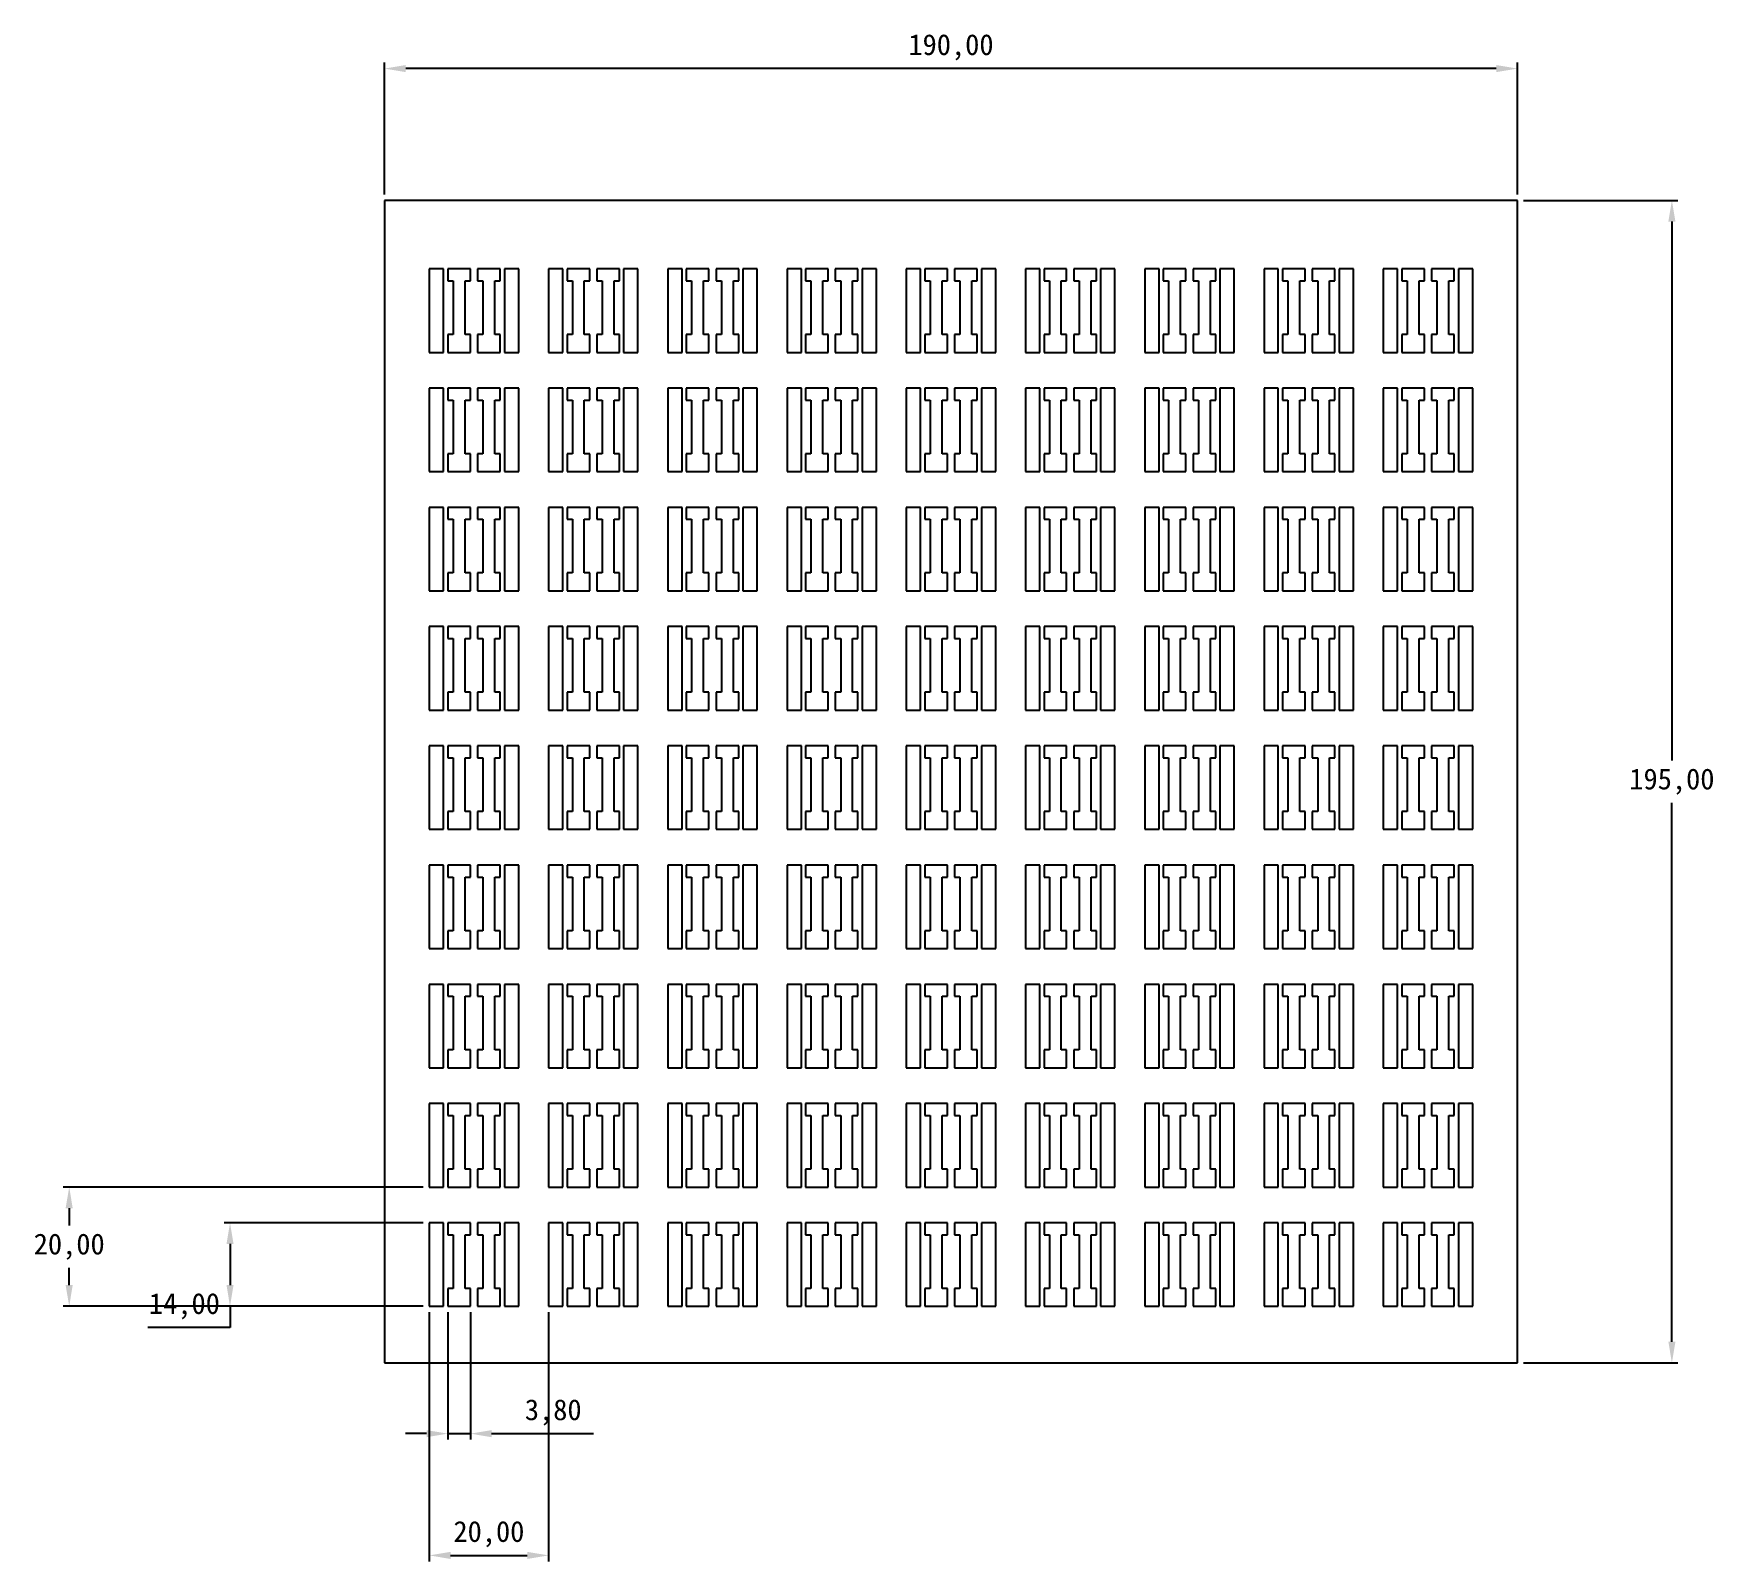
# Model space of a CAD drawing. Header units: millimetres. Extents: x 472 to 754, y 428 to 685.
import ezdxf

# ---------------------------------------------------------------- set-up
doc = ezdxf.new("R2010")
doc.units = ezdxf.units.MM
doc.header["$PDSIZE"] = -1
doc.dimstyles.new('ISO-25', dxfattribs={"dimtxt": 2.5, "dimasz": 2.5, "dimexe": 1.25, "dimexo": 0.625, "dimtad": 1, "dimtxsty": 'Standard', "dimcen": 2.5, "dimadec": 0, "dimazin": 0, "dimtfac": 1, "dimtmove": 0, "dimatfit": 3, "dimfxl": 1, "dimarcsym": 0})

msp = doc.modelspace()

# ---------------------------------------------------------------- blocks, each defined once
blk = doc.blocks.new('*D3')
at = {"color": 0, "lineweight": -2, "transparency": 16777216}
for p, q in [((531.25, 657.77), (531.25, 679.87)), ((721.25, 657.77), (721.25, 679.87)), ((717.69, 678.87), (534.81, 678.87))]:
    blk.add_line(p, q, dxfattribs=at)
at = {"color": 0, "transparency": 16777216}
for points in [[(534.81, 679.47), (534.81, 678.28), (531.25, 678.87)], [(717.69, 679.47), (717.69, 678.28), (721.25, 678.87)]]:
    blk.add_solid(points, dxfattribs=at)
at = {"layer": 'Defpoints', "color": 0, "transparency": 16777216}
for p in [(531.25, 678.87), (531.25, 656.77), (721.25, 656.77)]:
    blk.add_point(p, dxfattribs=at)
at = {"color": 0, "transparency": 16777216, "insert": (626.25, 682.44), "char_height": 3.5, "attachment_point": 5}
blk.add_mtext('190,00', dxfattribs=at)
blk = doc.blocks.new('*D4')
at = {"color": 0, "lineweight": -2, "transparency": 16777216}
for p, q in [((722.25, 656.77), (748.16, 656.77)), ((747.16, 653.22), (747.16, 562.84)), ((747.16, 465.33), (747.16, 555.71)), ((722.25, 461.77), (748.16, 461.77))]:
    blk.add_line(p, q, dxfattribs=at)
at = {"color": 0, "transparency": 16777216}
for points in [[(746.57, 653.22), (747.75, 653.22), (747.16, 656.77)], [(746.57, 465.33), (747.75, 465.33), (747.16, 461.77)]]:
    blk.add_solid(points, dxfattribs=at)
at = {"layer": 'Defpoints', "color": 0, "transparency": 16777216}
for p in [(721.25, 656.77), (747.16, 656.77), (721.25, 461.77)]:
    blk.add_point(p, dxfattribs=at)
at = {"color": 0, "transparency": 16777216, "insert": (747.16, 559.27), "char_height": 3.5, "attachment_point": 5}
blk.add_mtext('195,00', dxfattribs=at)
blk = doc.blocks.new('*D5')
at = {"color": 0, "lineweight": -2, "transparency": 16777216}
for p, q in [((541.85, 470.27), (541.85, 448.91)), ((545.65, 470.27), (545.65, 448.91)), ((538.29, 449.91), (534.74, 449.91)), ((541.85, 449.91), (545.65, 449.91)), ((549.21, 449.91), (566.31, 449.91))]:
    blk.add_line(p, q, dxfattribs=at)
at = {"color": 0, "transparency": 16777216}
for points in [[(538.29, 450.5), (538.29, 449.31), (541.85, 449.91)], [(549.21, 450.5), (549.21, 449.31), (545.65, 449.91)]]:
    blk.add_solid(points, dxfattribs=at)
at = {"layer": 'Defpoints', "color": 0, "transparency": 16777216}
for p in [(541.85, 471.27), (545.65, 471.27), (545.65, 449.91)]:
    blk.add_point(p, dxfattribs=at)
at = {"color": 0, "transparency": 16777216, "insert": (559.54, 453.47), "char_height": 3.5, "attachment_point": 5}
blk.add_mtext('3,80', dxfattribs=at)
blk = doc.blocks.new('*D6')
at = {"color": 0, "lineweight": -2, "transparency": 16777216}
for p, q in [((537.75, 485.27), (504.33, 485.27)), ((505.33, 481.72), (505.33, 474.83)), ((537.75, 471.27), (504.33, 471.27)), ((505.33, 471.27), (505.33, 467.72)), ((505.33, 467.72), (491.56, 467.72))]:
    blk.add_line(p, q, dxfattribs=at)
at = {"color": 0, "transparency": 16777216}
for points in [[(504.74, 481.72), (505.92, 481.72), (505.33, 485.27)], [(504.74, 474.83), (505.92, 474.83), (505.33, 471.27)]]:
    blk.add_solid(points, dxfattribs=at)
at = {"layer": 'Defpoints', "color": 0, "transparency": 16777216}
for p in [(538.75, 485.27), (505.33, 471.27), (538.75, 471.27)]:
    blk.add_point(p, dxfattribs=at)
at = {"color": 0, "transparency": 16777216, "insert": (497.68, 471.28), "char_height": 3.5, "attachment_point": 5}
blk.add_mtext('14,00', dxfattribs=at)
blk = doc.blocks.new('*D7')
at = {"color": 0, "lineweight": -2, "transparency": 16777216}
for p, q in [((537.75, 491.27), (477.36, 491.27)), ((478.36, 487.72), (478.36, 484.84)), ((478.36, 474.83), (478.36, 477.71)), ((537.75, 471.27), (477.36, 471.27))]:
    blk.add_line(p, q, dxfattribs=at)
at = {"color": 0, "transparency": 16777216}
for points in [[(477.76, 487.72), (478.95, 487.72), (478.36, 491.27)], [(477.76, 474.83), (478.95, 474.83), (478.36, 471.27)]]:
    blk.add_solid(points, dxfattribs=at)
at = {"layer": 'Defpoints', "color": 0, "transparency": 16777216}
for p in [(478.36, 491.27), (538.75, 491.27), (538.75, 471.27)]:
    blk.add_point(p, dxfattribs=at)
at = {"color": 0, "transparency": 16777216, "insert": (478.36, 481.27), "char_height": 3.5, "attachment_point": 5}
blk.add_mtext('20,00', dxfattribs=at)
blk = doc.blocks.new('*D8')
at = {"color": 0, "lineweight": -2, "transparency": 16777216}
for p, q in [((538.75, 470.27), (538.75, 428.49)), ((558.75, 470.27), (558.75, 428.49)), ((542.31, 429.49), (555.19, 429.49))]:
    blk.add_line(p, q, dxfattribs=at)
at = {"color": 0, "transparency": 16777216}
for points in [[(542.31, 430.08), (542.31, 428.89), (538.75, 429.49)], [(555.19, 430.08), (555.19, 428.89), (558.75, 429.49)]]:
    blk.add_solid(points, dxfattribs=at)
at = {"layer": 'Defpoints', "color": 0, "transparency": 16777216}
for p in [(538.75, 471.27), (558.75, 471.27), (558.75, 429.49)]:
    blk.add_point(p, dxfattribs=at)
at = {"color": 0, "transparency": 16777216, "insert": (548.75, 433.05), "char_height": 3.5, "attachment_point": 5}
blk.add_mtext('20,00', dxfattribs=at)

# ---------------------------------------------------------------- dimensions: what is measured, and where the dimension line sits
for base, p1, p2, picture, middle in [((531.251, 678.873), (721.251, 656.773), (531.251, 656.773), '*D3', (626.251, 682.439)), ((545.651, 449.905), (541.851, 471.273), (545.651, 471.273), '*D5', (559.537, 453.471)), ((558.751, 429.486), (538.751, 471.273), (558.751, 471.273), '*D8', (548.751, 433.052))]:
    dim = msp.add_linear_dim(base=base, p1=p1, p2=p2, dimstyle='ISO-25', override={"dimtxt": 3.5, "dimasz": 3.556, "dimexe": 1, "dimexo": 1, "dimgap": 1.524, "dimtih": 1, "dimtoh": 1, "dimzin": 1, "dimadec": 2, "dimtzin": 1})
    dim.commit()
    dim.dimension.update_dxf_attribs({"geometry": picture, "text_midpoint": middle})
for base, p1, p2, picture, middle in [((747.162, 656.773), (721.251, 461.773), (721.251, 656.773), '*D4', (747.162, 559.273)), ((478.357, 491.273), (538.751, 471.273), (538.751, 491.273), '*D7', (478.357, 481.273)), ((505.332, 471.273), (538.751, 485.273), (538.751, 471.273), '*D6', (497.683, 471.283))]:
    dim = msp.add_linear_dim(base=base, p1=p1, p2=p2, angle=90, dimstyle='ISO-25', override={"dimtxt": 3.5, "dimasz": 3.556, "dimexe": 1, "dimexo": 1, "dimgap": 1.524, "dimtih": 1, "dimtoh": 1, "dimzin": 1, "dimadec": 2, "dimtzin": 1})
    dim.commit()
    dim.dimension.update_dxf_attribs({"geometry": picture, "text_midpoint": middle})

# ---------------------------------------------------------------- linework, layer by layer
at = {"color": 7, "linetype": 'Continuous', "lineweight": 25}
for p, q in [((721.251, 656.773), (531.251, 656.773)), ((531.251, 656.773), (531.251, 461.773)), ((721.251, 461.773), (721.251, 656.773)), ((538.751, 645.273), (538.751, 631.273)), ((541.151, 645.273), (538.751, 645.273)), ((541.151, 631.273), (541.151, 645.273)), ((541.851, 645.273), (541.851, 643.273)), ((545.651, 645.273), (541.851, 645.273)), ((541.851, 643.273), (542.751, 643.273)), ((542.751, 643.273), (542.751, 634.273)), ((544.751, 634.272), (544.751, 643.273)), ((544.751, 643.273), (545.651, 643.273)), ((545.651, 643.273), (545.651, 645.273)), ((546.851, 645.273), (546.851, 643.273)), ((550.651, 645.273), (546.851, 645.273)), ((546.851, 643.273), (547.751, 643.273)), ((547.751, 643.273), (547.751, 634.273)), ((549.751, 634.272), (549.751, 643.273)), ((549.751, 643.273), (550.651, 643.273)), ((550.651, 643.273), (550.651, 645.273)), ((551.351, 645.273), (551.351, 631.273)), ((553.751, 645.273), (551.351, 645.273)), ((553.751, 631.273), (553.751, 645.273)), ((558.751, 645.273), (558.751, 631.273)), ((561.151, 645.273), (558.751, 645.273)), ((561.151, 631.273), (561.151, 645.273)), ((561.851, 645.273), (561.851, 643.273)), ((565.651, 645.273), (561.851, 645.273)), ((561.851, 643.273), (562.751, 643.273)), ((562.751, 643.273), (562.751, 634.273)), ((564.751, 634.272), (564.751, 643.273)), ((564.751, 643.273), (565.651, 643.273)), ((565.651, 643.273), (565.651, 645.273)), ((566.851, 645.273), (566.851, 643.273)), ((570.651, 645.273), (566.851, 645.273)), ((566.851, 643.273), (567.751, 643.273)), ((567.751, 643.273), (567.751, 634.273)), ((569.751, 634.272), (569.751, 643.273)), ((569.751, 643.273), (570.651, 643.273)), ((570.651, 643.273), (570.651, 645.273)), ((571.351, 645.273), (571.351, 631.273)), ((573.751, 645.273), (571.351, 645.273)), ((573.751, 631.273), (573.751, 645.273)), ((578.751, 645.273), (578.751, 631.273)), ((581.151, 645.273), (578.751, 645.273)), ((581.151, 631.273), (581.151, 645.273)), ((581.851, 645.273), (581.851, 643.273)), ((585.651, 645.273), (581.851, 645.273)), ((581.851, 643.273), (582.751, 643.273)), ((582.751, 643.273), (582.751, 634.273)), ((584.751, 634.272), (584.751, 643.273)), ((584.751, 643.273), (585.651, 643.273)), ((585.651, 643.273), (585.651, 645.273)), ((586.851, 645.273), (586.851, 643.273)), ((590.651, 645.273), (586.851, 645.273)), ((586.851, 643.273), (587.751, 643.273)), ((587.751, 643.273), (587.751, 634.273)), ((589.751, 634.272), (589.751, 643.273)), ((589.751, 643.273), (590.651, 643.273)), ((590.651, 643.273), (590.651, 645.273)), ((591.351, 645.273), (591.351, 631.273)), ((593.751, 645.273), (591.351, 645.273)), ((593.751, 631.273), (593.751, 645.273)), ((598.751, 645.273), (598.751, 631.273)), ((601.151, 645.273), (598.751, 645.273)), ((601.151, 631.273), (601.151, 645.273)), ((601.851, 645.273), (601.851, 643.273)), ((605.651, 645.273), (601.851, 645.273)), ((601.851, 643.273), (602.751, 643.273)), ((602.751, 643.273), (602.751, 634.273)), ((604.751, 634.272), (604.751, 643.273)), ((604.751, 643.273), (605.651, 643.273)), ((605.651, 643.273), (605.651, 645.273)), ((606.851, 645.273), (606.851, 643.273)), ((610.651, 645.273), (606.851, 645.273)), ((606.851, 643.273), (607.751, 643.273)), ((607.751, 643.273), (607.751, 634.273)), ((609.751, 634.272), (609.751, 643.273)), ((609.751, 643.273), (610.651, 643.273)), ((610.651, 643.273), (610.651, 645.273)), ((611.351, 645.273), (611.351, 631.273)), ((613.751, 645.273), (611.351, 645.273)), ((613.751, 631.273), (613.751, 645.273)), ((618.751, 645.273), (618.751, 631.273)), ((621.151, 645.273), (618.751, 645.273)), ((621.151, 631.273), (621.151, 645.273)), ((621.851, 645.273), (621.851, 643.273)), ((625.651, 645.273), (621.851, 645.273)), ((621.851, 643.273), (622.751, 643.273)), ((622.751, 643.273), (622.751, 634.273)), ((624.751, 634.272), (624.751, 643.273)), ((624.751, 643.273), (625.651, 643.273)), ((625.651, 643.273), (625.651, 645.273)), ((626.851, 645.273), (626.851, 643.273)), ((630.651, 645.273), (626.851, 645.273)), ((626.851, 643.273), (627.751, 643.273)), ((627.751, 643.273), (627.751, 634.273)), ((629.751, 634.272), (629.751, 643.273)), ((629.751, 643.273), (630.651, 643.273)), ((630.651, 643.273), (630.651, 645.273)), ((631.351, 645.273), (631.351, 631.273)), ((633.751, 645.273), (631.351, 645.273)), ((633.751, 631.273), (633.751, 645.273)), ((638.751, 645.273), (638.751, 631.273)), ((641.151, 645.273), (638.751, 645.273)), ((641.151, 631.273), (641.151, 645.273)), ((641.851, 645.273), (641.851, 643.273)), ((645.651, 645.273), (641.851, 645.273)), ((641.851, 643.273), (642.751, 643.273)), ((642.751, 643.273), (642.751, 634.273)), ((644.751, 634.272), (644.751, 643.273)), ((644.751, 643.273), (645.651, 643.273)), ((645.651, 643.273), (645.651, 645.273)), ((646.851, 645.273), (646.851, 643.273)), ((650.651, 645.273), (646.851, 645.273)), ((646.851, 643.273), (647.751, 643.273)), ((647.751, 643.273), (647.751, 634.273)), ((649.751, 634.272), (649.751, 643.273)), ((649.751, 643.273), (650.651, 643.273)), ((650.651, 643.273), (650.651, 645.273)), ((651.351, 645.273), (651.351, 631.273)), ((653.751, 645.273), (651.351, 645.273)), ((653.751, 631.273), (653.751, 645.273)), ((658.751, 645.273), (658.751, 631.273)), ((661.151, 645.273), (658.751, 645.273)), ((661.151, 631.273), (661.151, 645.273)), ((661.851, 645.273), (661.851, 643.273)), ((665.651, 645.273), (661.851, 645.273)), ((661.851, 643.273), (662.751, 643.273)), ((662.751, 643.273), (662.751, 634.273)), ((664.751, 634.272), (664.751, 643.273)), ((664.751, 643.273), (665.651, 643.273)), ((665.651, 643.273), (665.651, 645.273)), ((666.851, 645.273), (666.851, 643.273)), ((670.651, 645.273), (666.851, 645.273)), ((666.851, 643.273), (667.751, 643.273)), ((667.751, 643.273), (667.751, 634.273)), ((669.751, 634.272), (669.751, 643.273)), ((669.751, 643.273), (670.651, 643.273)), ((670.651, 643.273), (670.651, 645.273)), ((671.351, 645.273), (671.351, 631.273)), ((673.751, 645.273), (671.351, 645.273)), ((673.751, 631.273), (673.751, 645.273)), ((678.751, 645.273), (678.751, 631.273)), ((681.151, 645.273), (678.751, 645.273)), ((681.151, 631.273), (681.151, 645.273)), ((681.851, 645.273), (681.851, 643.273)), ((685.651, 645.273), (681.851, 645.273)), ((681.851, 643.273), (682.751, 643.273)), ((682.751, 643.273), (682.751, 634.273)), ((684.751, 634.272), (684.751, 643.273)), ((684.751, 643.273), (685.651, 643.273)), ((685.651, 643.273), (685.651, 645.273)), ((686.851, 645.273), (686.851, 643.273)), ((690.651, 645.273), (686.851, 645.273)), ((686.851, 643.273), (687.751, 643.273)), ((687.751, 643.273), (687.751, 634.273)), ((689.751, 634.272), (689.751, 643.273)), ((689.751, 643.273), (690.651, 643.273)), ((690.651, 643.273), (690.651, 645.273)), ((691.351, 645.273), (691.351, 631.273)), ((693.751, 645.273), (691.351, 645.273)), ((693.751, 631.273), (693.751, 645.273)), ((698.751, 645.273), (698.751, 631.273)), ((701.151, 645.273), (698.751, 645.273)), ((701.151, 631.273), (701.151, 645.273)), ((701.851, 645.273), (701.851, 643.273)), ((705.651, 645.273), (701.851, 645.273)), ((701.851, 643.273), (702.751, 643.273)), ((702.751, 643.273), (702.751, 634.273)), ((704.751, 634.272), (704.751, 643.273)), ((704.751, 643.273), (705.651, 643.273)), ((705.651, 643.273), (705.651, 645.273)), ((706.851, 645.273), (706.851, 643.273)), ((710.651, 645.273), (706.851, 645.273)), ((706.851, 643.273), (707.751, 643.273)), ((707.751, 643.273), (707.751, 634.273)), ((709.751, 634.272), (709.751, 643.273)), ((709.751, 643.273), (710.651, 643.273)), ((710.651, 643.273), (710.651, 645.273)), ((711.351, 645.273), (711.351, 631.273)), ((713.751, 645.273), (711.351, 645.273)), ((713.751, 631.273), (713.751, 645.273)), ((541.851, 634.273), (541.851, 631.273)), ((542.751, 634.273), (541.851, 634.273)), ((545.651, 634.272), (544.751, 634.272)), ((545.651, 631.273), (545.651, 634.272)), ((546.851, 634.273), (546.851, 631.273)), ((547.751, 634.273), (546.851, 634.273)), ((550.651, 634.272), (549.751, 634.272)), ((550.651, 631.273), (550.651, 634.272)), ((561.851, 634.273), (561.851, 631.273)), ((562.751, 634.273), (561.851, 634.273)), ((565.651, 634.272), (564.751, 634.272)), ((565.651, 631.273), (565.651, 634.272)), ((566.851, 634.273), (566.851, 631.273)), ((567.751, 634.273), (566.851, 634.273)), ((570.651, 634.272), (569.751, 634.272)), ((570.651, 631.273), (570.651, 634.272)), ((581.851, 634.273), (581.851, 631.273)), ((582.751, 634.273), (581.851, 634.273)), ((585.651, 634.272), (584.751, 634.272)), ((585.651, 631.273), (585.651, 634.272)), ((586.851, 634.273), (586.851, 631.273)), ((587.751, 634.273), (586.851, 634.273)), ((590.651, 634.272), (589.751, 634.272)), ((590.651, 631.273), (590.651, 634.272)), ((601.851, 634.273), (601.851, 631.273)), ((602.751, 634.273), (601.851, 634.273)), ((605.651, 634.272), (604.751, 634.272)), ((605.651, 631.273), (605.651, 634.272)), ((606.851, 634.273), (606.851, 631.273)), ((607.751, 634.273), (606.851, 634.273)), ((610.651, 634.272), (609.751, 634.272)), ((610.651, 631.273), (610.651, 634.272)), ((621.851, 634.273), (621.851, 631.273)), ((622.751, 634.273), (621.851, 634.273)), ((625.651, 634.272), (624.751, 634.272)), ((625.651, 631.273), (625.651, 634.272)), ((626.851, 634.273), (626.851, 631.273)), ((627.751, 634.273), (626.851, 634.273)), ((630.651, 634.272), (629.751, 634.272)), ((630.651, 631.273), (630.651, 634.272)), ((641.851, 634.273), (641.851, 631.273)), ((642.751, 634.273), (641.851, 634.273)), ((645.651, 634.272), (644.751, 634.272)), ((645.651, 631.273), (645.651, 634.272)), ((646.851, 634.273), (646.851, 631.273)), ((647.751, 634.273), (646.851, 634.273)), ((650.651, 634.272), (649.751, 634.272)), ((650.651, 631.273), (650.651, 634.272)), ((661.851, 634.273), (661.851, 631.273)), ((662.751, 634.273), (661.851, 634.273)), ((665.651, 634.272), (664.751, 634.272)), ((665.651, 631.273), (665.651, 634.272)), ((666.851, 634.273), (666.851, 631.273)), ((667.751, 634.273), (666.851, 634.273)), ((670.651, 634.272), (669.751, 634.272)), ((670.651, 631.273), (670.651, 634.272)), ((681.851, 634.273), (681.851, 631.273)), ((682.751, 634.273), (681.851, 634.273)), ((685.651, 634.272), (684.751, 634.272)), ((685.651, 631.273), (685.651, 634.272)), ((686.851, 634.273), (686.851, 631.273)), ((687.751, 634.273), (686.851, 634.273)), ((690.651, 634.272), (689.751, 634.272)), ((690.651, 631.273), (690.651, 634.272)), ((701.851, 634.273), (701.851, 631.273)), ((702.751, 634.273), (701.851, 634.273)), ((705.651, 634.272), (704.751, 634.272)), ((705.651, 631.273), (705.651, 634.272)), ((706.851, 634.273), (706.851, 631.273)), ((707.751, 634.273), (706.851, 634.273)), ((710.651, 634.272), (709.751, 634.272)), ((710.651, 631.273), (710.651, 634.272)), ((538.751, 631.273), (541.151, 631.273)), ((541.851, 631.273), (545.651, 631.273)), ((546.851, 631.273), (550.651, 631.273)), ((551.351, 631.273), (553.751, 631.273)), ((558.751, 631.273), (561.151, 631.273)), ((561.851, 631.273), (565.651, 631.273)), ((566.851, 631.273), (570.651, 631.273)), ((571.351, 631.273), (573.751, 631.273)), ((578.751, 631.273), (581.151, 631.273)), ((581.851, 631.273), (585.651, 631.273)), ((586.851, 631.273), (590.651, 631.273)), ((591.351, 631.273), (593.751, 631.273)), ((598.751, 631.273), (601.151, 631.273)), ((601.851, 631.273), (605.651, 631.273)), ((606.851, 631.273), (610.651, 631.273)), ((611.351, 631.273), (613.751, 631.273)), ((618.751, 631.273), (621.151, 631.273)), ((621.851, 631.273), (625.651, 631.273)), ((626.851, 631.273), (630.651, 631.273)), ((631.351, 631.273), (633.751, 631.273)), ((638.751, 631.273), (641.151, 631.273)), ((641.851, 631.273), (645.651, 631.273)), ((646.851, 631.273), (650.651, 631.273)), ((651.351, 631.273), (653.751, 631.273)), ((658.751, 631.273), (661.151, 631.273)), ((661.851, 631.273), (665.651, 631.273)), ((666.851, 631.273), (670.651, 631.273)), ((671.351, 631.273), (673.751, 631.273)), ((678.751, 631.273), (681.151, 631.273)), ((681.851, 631.273), (685.651, 631.273)), ((686.851, 631.273), (690.651, 631.273)), ((691.351, 631.273), (693.751, 631.273)), ((698.751, 631.273), (701.151, 631.273)), ((701.851, 631.273), (705.651, 631.273)), ((706.851, 631.273), (710.651, 631.273)), ((711.351, 631.273), (713.751, 631.273)), ((538.751, 625.273), (538.751, 611.273)), ((541.151, 625.273), (538.751, 625.273)), ((541.151, 611.273), (541.151, 625.273)), ((541.851, 625.273), (541.851, 623.273)), ((545.651, 625.273), (541.851, 625.273)), ((545.651, 623.273), (545.651, 625.273)), ((546.851, 625.273), (546.851, 623.273)), ((550.651, 625.273), (546.851, 625.273)), ((550.651, 623.273), (550.651, 625.273)), ((551.351, 625.273), (551.351, 611.273)), ((553.751, 625.273), (551.351, 625.273)), ((553.751, 611.273), (553.751, 625.273)), ((558.751, 625.273), (558.751, 611.273)), ((561.151, 625.273), (558.751, 625.273)), ((561.151, 611.273), (561.151, 625.273)), ((561.851, 625.273), (561.851, 623.273)), ((565.651, 625.273), (561.851, 625.273)), ((565.651, 623.273), (565.651, 625.273)), ((566.851, 625.273), (566.851, 623.273)), ((570.651, 625.273), (566.851, 625.273)), ((570.651, 623.273), (570.651, 625.273)), ((571.351, 625.273), (571.351, 611.273)), ((573.751, 625.273), (571.351, 625.273)), ((573.751, 611.273), (573.751, 625.273)), ((578.751, 625.273), (578.751, 611.273)), ((581.151, 625.273), (578.751, 625.273)), ((581.151, 611.273), (581.151, 625.273)), ((581.851, 625.273), (581.851, 623.273)), ((585.651, 625.273), (581.851, 625.273)), ((585.651, 623.273), (585.651, 625.273)), ((586.851, 625.273), (586.851, 623.273)), ((590.651, 625.273), (586.851, 625.273)), ((590.651, 623.273), (590.651, 625.273)), ((591.351, 625.273), (591.351, 611.273)), ((593.751, 625.273), (591.351, 625.273)), ((593.751, 611.273), (593.751, 625.273)), ((598.751, 625.273), (598.751, 611.273)), ((601.151, 625.273), (598.751, 625.273)), ((601.151, 611.273), (601.151, 625.273)), ((601.851, 625.273), (601.851, 623.273)), ((605.651, 625.273), (601.851, 625.273)), ((605.651, 623.273), (605.651, 625.273)), ((606.851, 625.273), (606.851, 623.273)), ((610.651, 625.273), (606.851, 625.273)), ((610.651, 623.273), (610.651, 625.273)), ((611.351, 625.273), (611.351, 611.273)), ((613.751, 625.273), (611.351, 625.273)), ((613.751, 611.273), (613.751, 625.273)), ((618.751, 625.273), (618.751, 611.273)), ((621.151, 625.273), (618.751, 625.273)), ((621.151, 611.273), (621.151, 625.273)), ((621.851, 625.273), (621.851, 623.273)), ((625.651, 625.273), (621.851, 625.273)), ((625.651, 623.273), (625.651, 625.273)), ((626.851, 625.273), (626.851, 623.273)), ((630.651, 625.273), (626.851, 625.273)), ((630.651, 623.273), (630.651, 625.273)), ((631.351, 625.273), (631.351, 611.273)), ((633.751, 625.273), (631.351, 625.273)), ((633.751, 611.273), (633.751, 625.273)), ((638.751, 625.273), (638.751, 611.273)), ((641.151, 625.273), (638.751, 625.273)), ((641.151, 611.273), (641.151, 625.273)), ((641.851, 625.273), (641.851, 623.273)), ((645.651, 625.273), (641.851, 625.273)), ((645.651, 623.273), (645.651, 625.273)), ((646.851, 625.273), (646.851, 623.273)), ((650.651, 625.273), (646.851, 625.273)), ((650.651, 623.273), (650.651, 625.273)), ((651.351, 625.273), (651.351, 611.273)), ((653.751, 625.273), (651.351, 625.273)), ((653.751, 611.273), (653.751, 625.273)), ((658.751, 625.273), (658.751, 611.273)), ((661.151, 625.273), (658.751, 625.273)), ((661.151, 611.273), (661.151, 625.273)), ((661.851, 625.273), (661.851, 623.273)), ((665.651, 625.273), (661.851, 625.273)), ((665.651, 623.273), (665.651, 625.273)), ((666.851, 625.273), (666.851, 623.273)), ((670.651, 625.273), (666.851, 625.273)), ((670.651, 623.273), (670.651, 625.273)), ((671.351, 625.273), (671.351, 611.273)), ((673.751, 625.273), (671.351, 625.273)), ((673.751, 611.273), (673.751, 625.273)), ((678.751, 625.273), (678.751, 611.273)), ((681.151, 625.273), (678.751, 625.273)), ((681.151, 611.273), (681.151, 625.273)), ((681.851, 625.273), (681.851, 623.273)), ((685.651, 625.273), (681.851, 625.273)), ((685.651, 623.273), (685.651, 625.273)), ((686.851, 625.273), (686.851, 623.273)), ((690.651, 625.273), (686.851, 625.273)), ((690.651, 623.273), (690.651, 625.273)), ((691.351, 625.273), (691.351, 611.273)), ((693.751, 625.273), (691.351, 625.273)), ((693.751, 611.273), (693.751, 625.273)), ((698.751, 625.273), (698.751, 611.273)), ((701.151, 625.273), (698.751, 625.273)), ((701.151, 611.273), (701.151, 625.273)), ((701.851, 625.273), (701.851, 623.273)), ((705.651, 625.273), (701.851, 625.273)), ((705.651, 623.273), (705.651, 625.273)), ((706.851, 625.273), (706.851, 623.273)), ((710.651, 625.273), (706.851, 625.273)), ((710.651, 623.273), (710.651, 625.273)), ((711.351, 625.273), (711.351, 611.273)), ((713.751, 625.273), (711.351, 625.273)), ((713.751, 611.273), (713.751, 625.273)), ((541.851, 623.273), (542.751, 623.273)), ((542.751, 623.273), (542.751, 614.273)), ((544.751, 614.272), (544.751, 623.273)), ((544.751, 623.273), (545.651, 623.273)), ((546.851, 623.273), (547.751, 623.273)), ((547.751, 623.273), (547.751, 614.273)), ((549.751, 614.272), (549.751, 623.273)), ((549.751, 623.273), (550.651, 623.273)), ((561.851, 623.273), (562.751, 623.273)), ((562.751, 623.273), (562.751, 614.273)), ((564.751, 614.272), (564.751, 623.273)), ((564.751, 623.273), (565.651, 623.273)), ((566.851, 623.273), (567.751, 623.273)), ((567.751, 623.273), (567.751, 614.273)), ((569.751, 614.272), (569.751, 623.273)), ((569.751, 623.273), (570.651, 623.273)), ((581.851, 623.273), (582.751, 623.273)), ((582.751, 623.273), (582.751, 614.273)), ((584.751, 614.272), (584.751, 623.273)), ((584.751, 623.273), (585.651, 623.273)), ((586.851, 623.273), (587.751, 623.273)), ((587.751, 623.273), (587.751, 614.273)), ((589.751, 614.272), (589.751, 623.273)), ((589.751, 623.273), (590.651, 623.273)), ((601.851, 623.273), (602.751, 623.273)), ((602.751, 623.273), (602.751, 614.273)), ((604.751, 614.272), (604.751, 623.273)), ((604.751, 623.273), (605.651, 623.273)), ((606.851, 623.273), (607.751, 623.273)), ((607.751, 623.273), (607.751, 614.273)), ((609.751, 614.272), (609.751, 623.273)), ((609.751, 623.273), (610.651, 623.273)), ((621.851, 623.273), (622.751, 623.273)), ((622.751, 623.273), (622.751, 614.273)), ((624.751, 614.272), (624.751, 623.273)), ((624.751, 623.273), (625.651, 623.273)), ((626.851, 623.273), (627.751, 623.273)), ((627.751, 623.273), (627.751, 614.273)), ((629.751, 614.272), (629.751, 623.273)), ((629.751, 623.273), (630.651, 623.273)), ((641.851, 623.273), (642.751, 623.273)), ((642.751, 623.273), (642.751, 614.273)), ((644.751, 614.272), (644.751, 623.273)), ((644.751, 623.273), (645.651, 623.273)), ((646.851, 623.273), (647.751, 623.273)), ((647.751, 623.273), (647.751, 614.273)), ((649.751, 614.272), (649.751, 623.273)), ((649.751, 623.273), (650.651, 623.273)), ((661.851, 623.273), (662.751, 623.273)), ((662.751, 623.273), (662.751, 614.273)), ((664.751, 614.272), (664.751, 623.273)), ((664.751, 623.273), (665.651, 623.273)), ((666.851, 623.273), (667.751, 623.273)), ((667.751, 623.273), (667.751, 614.273)), ((669.751, 614.272), (669.751, 623.273)), ((669.751, 623.273), (670.651, 623.273)), ((681.851, 623.273), (682.751, 623.273)), ((682.751, 623.273), (682.751, 614.273)), ((684.751, 614.272), (684.751, 623.273)), ((684.751, 623.273), (685.651, 623.273)), ((686.851, 623.273), (687.751, 623.273)), ((687.751, 623.273), (687.751, 614.273)), ((689.751, 614.272), (689.751, 623.273)), ((689.751, 623.273), (690.651, 623.273)), ((701.851, 623.273), (702.751, 623.273)), ((702.751, 623.273), (702.751, 614.273)), ((704.751, 614.272), (704.751, 623.273)), ((704.751, 623.273), (705.651, 623.273)), ((706.851, 623.273), (707.751, 623.273)), ((707.751, 623.273), (707.751, 614.273)), ((709.751, 614.272), (709.751, 623.273)), ((709.751, 623.273), (710.651, 623.273)), ((541.851, 614.273), (541.851, 611.273)), ((542.751, 614.273), (541.851, 614.273)), ((545.651, 614.272), (544.751, 614.272)), ((545.651, 611.273), (545.651, 614.272)), ((546.851, 614.273), (546.851, 611.273)), ((547.751, 614.273), (546.851, 614.273)), ((550.651, 614.272), (549.751, 614.272)), ((550.651, 611.273), (550.651, 614.272)), ((561.851, 614.273), (561.851, 611.273)), ((562.751, 614.273), (561.851, 614.273)), ((565.651, 614.272), (564.751, 614.272)), ((565.651, 611.273), (565.651, 614.272)), ((566.851, 614.273), (566.851, 611.273)), ((567.751, 614.273), (566.851, 614.273)), ((570.651, 614.272), (569.751, 614.272)), ((570.651, 611.273), (570.651, 614.272)), ((581.851, 614.273), (581.851, 611.273)), ((582.751, 614.273), (581.851, 614.273)), ((585.651, 614.272), (584.751, 614.272)), ((585.651, 611.273), (585.651, 614.272)), ((586.851, 614.273), (586.851, 611.273)), ((587.751, 614.273), (586.851, 614.273)), ((590.651, 614.272), (589.751, 614.272)), ((590.651, 611.273), (590.651, 614.272)), ((601.851, 614.273), (601.851, 611.273)), ((602.751, 614.273), (601.851, 614.273)), ((605.651, 614.272), (604.751, 614.272)), ((605.651, 611.273), (605.651, 614.272)), ((606.851, 614.273), (606.851, 611.273)), ((607.751, 614.273), (606.851, 614.273)), ((610.651, 614.272), (609.751, 614.272)), ((610.651, 611.273), (610.651, 614.272)), ((621.851, 614.273), (621.851, 611.273)), ((622.751, 614.273), (621.851, 614.273)), ((625.651, 614.272), (624.751, 614.272)), ((625.651, 611.273), (625.651, 614.272)), ((626.851, 614.273), (626.851, 611.273)), ((627.751, 614.273), (626.851, 614.273)), ((630.651, 614.272), (629.751, 614.272)), ((630.651, 611.273), (630.651, 614.272)), ((641.851, 614.273), (641.851, 611.273)), ((642.751, 614.273), (641.851, 614.273)), ((645.651, 614.272), (644.751, 614.272)), ((645.651, 611.273), (645.651, 614.272)), ((646.851, 614.273), (646.851, 611.273)), ((647.751, 614.273), (646.851, 614.273)), ((650.651, 614.272), (649.751, 614.272)), ((650.651, 611.273), (650.651, 614.272)), ((661.851, 614.273), (661.851, 611.273)), ((662.751, 614.273), (661.851, 614.273)), ((665.651, 614.272), (664.751, 614.272)), ((665.651, 611.273), (665.651, 614.272)), ((666.851, 614.273), (666.851, 611.273)), ((667.751, 614.273), (666.851, 614.273)), ((670.651, 614.272), (669.751, 614.272)), ((670.651, 611.273), (670.651, 614.272)), ((681.851, 614.273), (681.851, 611.273)), ((682.751, 614.273), (681.851, 614.273)), ((685.651, 614.272), (684.751, 614.272)), ((685.651, 611.273), (685.651, 614.272)), ((686.851, 614.273), (686.851, 611.273)), ((687.751, 614.273), (686.851, 614.273)), ((690.651, 614.272), (689.751, 614.272)), ((690.651, 611.273), (690.651, 614.272)), ((701.851, 614.273), (701.851, 611.273)), ((702.751, 614.273), (701.851, 614.273)), ((705.651, 614.272), (704.751, 614.272)), ((705.651, 611.273), (705.651, 614.272)), ((706.851, 614.273), (706.851, 611.273)), ((707.751, 614.273), (706.851, 614.273)), ((710.651, 614.272), (709.751, 614.272)), ((710.651, 611.273), (710.651, 614.272)), ((538.751, 611.273), (541.151, 611.273)), ((541.851, 611.273), (545.651, 611.273)), ((546.851, 611.273), (550.651, 611.273)), ((551.351, 611.273), (553.751, 611.273)), ((558.751, 611.273), (561.151, 611.273)), ((561.851, 611.273), (565.651, 611.273)), ((566.851, 611.273), (570.651, 611.273)), ((571.351, 611.273), (573.751, 611.273)), ((578.751, 611.273), (581.151, 611.273)), ((581.851, 611.273), (585.651, 611.273)), ((586.851, 611.273), (590.651, 611.273)), ((591.351, 611.273), (593.751, 611.273)), ((598.751, 611.273), (601.151, 611.273)), ((601.851, 611.273), (605.651, 611.273)), ((606.851, 611.273), (610.651, 611.273)), ((611.351, 611.273), (613.751, 611.273)), ((618.751, 611.273), (621.151, 611.273)), ((621.851, 611.273), (625.651, 611.273)), ((626.851, 611.273), (630.651, 611.273)), ((631.351, 611.273), (633.751, 611.273)), ((638.751, 611.273), (641.151, 611.273)), ((641.851, 611.273), (645.651, 611.273)), ((646.851, 611.273), (650.651, 611.273)), ((651.351, 611.273), (653.751, 611.273)), ((658.751, 611.273), (661.151, 611.273)), ((661.851, 611.273), (665.651, 611.273)), ((666.851, 611.273), (670.651, 611.273)), ((671.351, 611.273), (673.751, 611.273)), ((678.751, 611.273), (681.151, 611.273)), ((681.851, 611.273), (685.651, 611.273)), ((686.851, 611.273), (690.651, 611.273)), ((691.351, 611.273), (693.751, 611.273)), ((698.751, 611.273), (701.151, 611.273)), ((701.851, 611.273), (705.651, 611.273)), ((706.851, 611.273), (710.651, 611.273)), ((711.351, 611.273), (713.751, 611.273)), ((538.751, 605.273), (538.751, 591.273)), ((541.151, 605.273), (538.751, 605.273)), ((541.151, 591.273), (541.151, 605.273)), ((541.851, 605.273), (541.851, 603.273)), ((545.651, 605.273), (541.851, 605.273)), ((545.651, 603.273), (545.651, 605.273)), ((546.851, 605.273), (546.851, 603.273)), ((550.651, 605.273), (546.851, 605.273)), ((550.651, 603.273), (550.651, 605.273)), ((551.351, 605.273), (551.351, 591.273)), ((553.751, 605.273), (551.351, 605.273)), ((553.751, 591.273), (553.751, 605.273)), ((558.751, 605.273), (558.751, 591.273)), ((561.151, 605.273), (558.751, 605.273)), ((561.151, 591.273), (561.151, 605.273)), ((561.851, 605.273), (561.851, 603.273)), ((565.651, 605.273), (561.851, 605.273)), ((565.651, 603.273), (565.651, 605.273)), ((566.851, 605.273), (566.851, 603.273)), ((570.651, 605.273), (566.851, 605.273)), ((570.651, 603.273), (570.651, 605.273)), ((571.351, 605.273), (571.351, 591.273)), ((573.751, 605.273), (571.351, 605.273)), ((573.751, 591.273), (573.751, 605.273)), ((578.751, 605.273), (578.751, 591.273)), ((581.151, 605.273), (578.751, 605.273)), ((581.151, 591.273), (581.151, 605.273)), ((581.851, 605.273), (581.851, 603.273)), ((585.651, 605.273), (581.851, 605.273)), ((585.651, 603.273), (585.651, 605.273)), ((586.851, 605.273), (586.851, 603.273)), ((590.651, 605.273), (586.851, 605.273)), ((590.651, 603.273), (590.651, 605.273)), ((591.351, 605.273), (591.351, 591.273)), ((593.751, 605.273), (591.351, 605.273)), ((593.751, 591.273), (593.751, 605.273)), ((598.751, 605.273), (598.751, 591.273)), ((601.151, 605.273), (598.751, 605.273)), ((601.151, 591.273), (601.151, 605.273)), ((601.851, 605.273), (601.851, 603.273)), ((605.651, 605.273), (601.851, 605.273)), ((605.651, 603.273), (605.651, 605.273)), ((606.851, 605.273), (606.851, 603.273)), ((610.651, 605.273), (606.851, 605.273)), ((610.651, 603.273), (610.651, 605.273)), ((611.351, 605.273), (611.351, 591.273)), ((613.751, 605.273), (611.351, 605.273)), ((613.751, 591.273), (613.751, 605.273)), ((618.751, 605.273), (618.751, 591.273)), ((621.151, 605.273), (618.751, 605.273)), ((621.151, 591.273), (621.151, 605.273)), ((621.851, 605.273), (621.851, 603.273)), ((625.651, 605.273), (621.851, 605.273)), ((625.651, 603.273), (625.651, 605.273)), ((626.851, 605.273), (626.851, 603.273)), ((630.651, 605.273), (626.851, 605.273)), ((630.651, 603.273), (630.651, 605.273)), ((631.351, 605.273), (631.351, 591.273)), ((633.751, 605.273), (631.351, 605.273)), ((633.751, 591.273), (633.751, 605.273)), ((638.751, 605.273), (638.751, 591.273)), ((641.151, 605.273), (638.751, 605.273)), ((641.151, 591.273), (641.151, 605.273)), ((641.851, 605.273), (641.851, 603.273)), ((645.651, 605.273), (641.851, 605.273)), ((645.651, 603.273), (645.651, 605.273)), ((646.851, 605.273), (646.851, 603.273)), ((650.651, 605.273), (646.851, 605.273)), ((650.651, 603.273), (650.651, 605.273)), ((651.351, 605.273), (651.351, 591.273)), ((653.751, 605.273), (651.351, 605.273)), ((653.751, 591.273), (653.751, 605.273)), ((658.751, 605.273), (658.751, 591.273)), ((661.151, 605.273), (658.751, 605.273)), ((661.151, 591.273), (661.151, 605.273)), ((661.851, 605.273), (661.851, 603.273)), ((665.651, 605.273), (661.851, 605.273)), ((665.651, 603.273), (665.651, 605.273)), ((666.851, 605.273), (666.851, 603.273)), ((670.651, 605.273), (666.851, 605.273)), ((670.651, 603.273), (670.651, 605.273)), ((671.351, 605.273), (671.351, 591.273)), ((673.751, 605.273), (671.351, 605.273)), ((673.751, 591.273), (673.751, 605.273)), ((678.751, 605.273), (678.751, 591.273)), ((681.151, 605.273), (678.751, 605.273)), ((681.151, 591.273), (681.151, 605.273)), ((681.851, 605.273), (681.851, 603.273)), ((685.651, 605.273), (681.851, 605.273)), ((685.651, 603.273), (685.651, 605.273)), ((686.851, 605.273), (686.851, 603.273)), ((690.651, 605.273), (686.851, 605.273)), ((690.651, 603.273), (690.651, 605.273)), ((691.351, 605.273), (691.351, 591.273)), ((693.751, 605.273), (691.351, 605.273)), ((693.751, 591.273), (693.751, 605.273)), ((698.751, 605.273), (698.751, 591.273)), ((701.151, 605.273), (698.751, 605.273)), ((701.151, 591.273), (701.151, 605.273)), ((701.851, 605.273), (701.851, 603.273)), ((705.651, 605.273), (701.851, 605.273)), ((705.651, 603.273), (705.651, 605.273)), ((706.851, 605.273), (706.851, 603.273)), ((710.651, 605.273), (706.851, 605.273)), ((710.651, 603.273), (710.651, 605.273)), ((711.351, 605.273), (711.351, 591.273)), ((713.751, 605.273), (711.351, 605.273)), ((713.751, 591.273), (713.751, 605.273)), ((541.851, 603.273), (542.751, 603.273)), ((542.751, 603.273), (542.751, 594.273)), ((544.751, 594.272), (544.751, 603.273)), ((544.751, 603.273), (545.651, 603.273)), ((546.851, 603.273), (547.751, 603.273)), ((547.751, 603.273), (547.751, 594.273)), ((549.751, 594.272), (549.751, 603.273)), ((549.751, 603.273), (550.651, 603.273)), ((561.851, 603.273), (562.751, 603.273)), ((562.751, 603.273), (562.751, 594.273)), ((564.751, 594.272), (564.751, 603.273)), ((564.751, 603.273), (565.651, 603.273)), ((566.851, 603.273), (567.751, 603.273)), ((567.751, 603.273), (567.751, 594.273)), ((569.751, 594.272), (569.751, 603.273)), ((569.751, 603.273), (570.651, 603.273)), ((581.851, 603.273), (582.751, 603.273)), ((582.751, 603.273), (582.751, 594.273)), ((584.751, 594.272), (584.751, 603.273)), ((584.751, 603.273), (585.651, 603.273)), ((586.851, 603.273), (587.751, 603.273)), ((587.751, 603.273), (587.751, 594.273)), ((589.751, 594.272), (589.751, 603.273)), ((589.751, 603.273), (590.651, 603.273)), ((601.851, 603.273), (602.751, 603.273)), ((602.751, 603.273), (602.751, 594.273)), ((604.751, 594.272), (604.751, 603.273)), ((604.751, 603.273), (605.651, 603.273)), ((606.851, 603.273), (607.751, 603.273)), ((607.751, 603.273), (607.751, 594.273)), ((609.751, 594.272), (609.751, 603.273)), ((609.751, 603.273), (610.651, 603.273)), ((621.851, 603.273), (622.751, 603.273)), ((622.751, 603.273), (622.751, 594.273)), ((624.751, 594.272), (624.751, 603.273)), ((624.751, 603.273), (625.651, 603.273)), ((626.851, 603.273), (627.751, 603.273)), ((627.751, 603.273), (627.751, 594.273)), ((629.751, 594.272), (629.751, 603.273)), ((629.751, 603.273), (630.651, 603.273)), ((641.851, 603.273), (642.751, 603.273)), ((642.751, 603.273), (642.751, 594.273)), ((644.751, 594.272), (644.751, 603.273)), ((644.751, 603.273), (645.651, 603.273)), ((646.851, 603.273), (647.751, 603.273)), ((647.751, 603.273), (647.751, 594.273)), ((649.751, 594.272), (649.751, 603.273)), ((649.751, 603.273), (650.651, 603.273)), ((661.851, 603.273), (662.751, 603.273)), ((662.751, 603.273), (662.751, 594.273)), ((664.751, 594.272), (664.751, 603.273)), ((664.751, 603.273), (665.651, 603.273)), ((666.851, 603.273), (667.751, 603.273)), ((667.751, 603.273), (667.751, 594.273)), ((669.751, 594.272), (669.751, 603.273)), ((669.751, 603.273), (670.651, 603.273)), ((681.851, 603.273), (682.751, 603.273)), ((682.751, 603.273), (682.751, 594.273)), ((684.751, 594.272), (684.751, 603.273)), ((684.751, 603.273), (685.651, 603.273)), ((686.851, 603.273), (687.751, 603.273)), ((687.751, 603.273), (687.751, 594.273)), ((689.751, 594.272), (689.751, 603.273)), ((689.751, 603.273), (690.651, 603.273)), ((701.851, 603.273), (702.751, 603.273)), ((702.751, 603.273), (702.751, 594.273)), ((704.751, 594.272), (704.751, 603.273)), ((704.751, 603.273), (705.651, 603.273)), ((706.851, 603.273), (707.751, 603.273)), ((707.751, 603.273), (707.751, 594.273)), ((709.751, 594.272), (709.751, 603.273)), ((709.751, 603.273), (710.651, 603.273)), ((541.851, 594.273), (541.851, 591.273)), ((542.751, 594.273), (541.851, 594.273)), ((545.651, 594.272), (544.751, 594.272)), ((545.651, 591.273), (545.651, 594.272)), ((546.851, 594.273), (546.851, 591.273)), ((547.751, 594.273), (546.851, 594.273)), ((550.651, 594.272), (549.751, 594.272)), ((550.651, 591.273), (550.651, 594.272)), ((561.851, 594.273), (561.851, 591.273)), ((562.751, 594.273), (561.851, 594.273)), ((565.651, 594.272), (564.751, 594.272)), ((565.651, 591.273), (565.651, 594.272)), ((566.851, 594.273), (566.851, 591.273)), ((567.751, 594.273), (566.851, 594.273)), ((570.651, 594.272), (569.751, 594.272)), ((570.651, 591.273), (570.651, 594.272)), ((581.851, 594.273), (581.851, 591.273)), ((582.751, 594.273), (581.851, 594.273)), ((585.651, 594.272), (584.751, 594.272)), ((585.651, 591.273), (585.651, 594.272)), ((586.851, 594.273), (586.851, 591.273)), ((587.751, 594.273), (586.851, 594.273)), ((590.651, 594.272), (589.751, 594.272)), ((590.651, 591.273), (590.651, 594.272)), ((601.851, 594.273), (601.851, 591.273)), ((602.751, 594.273), (601.851, 594.273)), ((605.651, 594.272), (604.751, 594.272)), ((605.651, 591.273), (605.651, 594.272)), ((606.851, 594.273), (606.851, 591.273)), ((607.751, 594.273), (606.851, 594.273)), ((610.651, 594.272), (609.751, 594.272)), ((610.651, 591.273), (610.651, 594.272)), ((621.851, 594.273), (621.851, 591.273)), ((622.751, 594.273), (621.851, 594.273)), ((625.651, 594.272), (624.751, 594.272)), ((625.651, 591.273), (625.651, 594.272)), ((626.851, 594.273), (626.851, 591.273)), ((627.751, 594.273), (626.851, 594.273)), ((630.651, 594.272), (629.751, 594.272)), ((630.651, 591.273), (630.651, 594.272)), ((641.851, 594.273), (641.851, 591.273)), ((642.751, 594.273), (641.851, 594.273)), ((645.651, 594.272), (644.751, 594.272)), ((645.651, 591.273), (645.651, 594.272)), ((646.851, 594.273), (646.851, 591.273)), ((647.751, 594.273), (646.851, 594.273)), ((650.651, 594.272), (649.751, 594.272)), ((650.651, 591.273), (650.651, 594.272)), ((661.851, 594.273), (661.851, 591.273)), ((662.751, 594.273), (661.851, 594.273)), ((665.651, 594.272), (664.751, 594.272)), ((665.651, 591.273), (665.651, 594.272)), ((666.851, 594.273), (666.851, 591.273)), ((667.751, 594.273), (666.851, 594.273)), ((670.651, 594.272), (669.751, 594.272)), ((670.651, 591.273), (670.651, 594.272)), ((681.851, 594.273), (681.851, 591.273)), ((682.751, 594.273), (681.851, 594.273)), ((685.651, 594.272), (684.751, 594.272)), ((685.651, 591.273), (685.651, 594.272)), ((686.851, 594.273), (686.851, 591.273)), ((687.751, 594.273), (686.851, 594.273)), ((690.651, 594.272), (689.751, 594.272)), ((690.651, 591.273), (690.651, 594.272)), ((701.851, 594.273), (701.851, 591.273)), ((702.751, 594.273), (701.851, 594.273)), ((705.651, 594.272), (704.751, 594.272)), ((705.651, 591.273), (705.651, 594.272)), ((706.851, 594.273), (706.851, 591.273)), ((707.751, 594.273), (706.851, 594.273)), ((710.651, 594.272), (709.751, 594.272)), ((710.651, 591.273), (710.651, 594.272)), ((538.751, 591.273), (541.151, 591.273)), ((541.851, 591.273), (545.651, 591.273)), ((546.851, 591.273), (550.651, 591.273)), ((551.351, 591.273), (553.751, 591.273)), ((558.751, 591.273), (561.151, 591.273)), ((561.851, 591.273), (565.651, 591.273)), ((566.851, 591.273), (570.651, 591.273)), ((571.351, 591.273), (573.751, 591.273)), ((578.751, 591.273), (581.151, 591.273)), ((581.851, 591.273), (585.651, 591.273)), ((586.851, 591.273), (590.651, 591.273)), ((591.351, 591.273), (593.751, 591.273)), ((598.751, 591.273), (601.151, 591.273)), ((601.851, 591.273), (605.651, 591.273)), ((606.851, 591.273), (610.651, 591.273)), ((611.351, 591.273), (613.751, 591.273)), ((618.751, 591.273), (621.151, 591.273)), ((621.851, 591.273), (625.651, 591.273)), ((626.851, 591.273), (630.651, 591.273)), ((631.351, 591.273), (633.751, 591.273)), ((638.751, 591.273), (641.151, 591.273)), ((641.851, 591.273), (645.651, 591.273)), ((646.851, 591.273), (650.651, 591.273)), ((651.351, 591.273), (653.751, 591.273)), ((658.751, 591.273), (661.151, 591.273)), ((661.851, 591.273), (665.651, 591.273)), ((666.851, 591.273), (670.651, 591.273)), ((671.351, 591.273), (673.751, 591.273)), ((678.751, 591.273), (681.151, 591.273)), ((681.851, 591.273), (685.651, 591.273)), ((686.851, 591.273), (690.651, 591.273)), ((691.351, 591.273), (693.751, 591.273)), ((698.751, 591.273), (701.151, 591.273)), ((701.851, 591.273), (705.651, 591.273)), ((706.851, 591.273), (710.651, 591.273)), ((711.351, 591.273), (713.751, 591.273)), ((538.751, 585.273), (538.751, 571.273)), ((541.151, 585.273), (538.751, 585.273)), ((541.151, 571.273), (541.151, 585.273)), ((541.851, 585.273), (541.851, 583.273)), ((545.651, 585.273), (541.851, 585.273)), ((545.651, 583.273), (545.651, 585.273)), ((546.851, 585.273), (546.851, 583.273)), ((550.651, 585.273), (546.851, 585.273)), ((550.651, 583.273), (550.651, 585.273)), ((551.351, 585.273), (551.351, 571.273)), ((553.751, 585.273), (551.351, 585.273)), ((553.751, 571.273), (553.751, 585.273)), ((558.751, 585.273), (558.751, 571.273)), ((561.151, 585.273), (558.751, 585.273)), ((561.151, 571.273), (561.151, 585.273)), ((561.851, 585.273), (561.851, 583.273)), ((565.651, 585.273), (561.851, 585.273)), ((565.651, 583.273), (565.651, 585.273)), ((566.851, 585.273), (566.851, 583.273)), ((570.651, 585.273), (566.851, 585.273)), ((570.651, 583.273), (570.651, 585.273)), ((571.351, 585.273), (571.351, 571.273)), ((573.751, 585.273), (571.351, 585.273)), ((573.751, 571.273), (573.751, 585.273)), ((578.751, 585.273), (578.751, 571.273)), ((581.151, 585.273), (578.751, 585.273)), ((581.151, 571.273), (581.151, 585.273)), ((581.851, 585.273), (581.851, 583.273)), ((585.651, 585.273), (581.851, 585.273)), ((585.651, 583.273), (585.651, 585.273)), ((586.851, 585.273), (586.851, 583.273)), ((590.651, 585.273), (586.851, 585.273)), ((590.651, 583.273), (590.651, 585.273)), ((591.351, 585.273), (591.351, 571.273)), ((593.751, 585.273), (591.351, 585.273)), ((593.751, 571.273), (593.751, 585.273)), ((598.751, 585.273), (598.751, 571.273)), ((601.151, 585.273), (598.751, 585.273)), ((601.151, 571.273), (601.151, 585.273)), ((601.851, 585.273), (601.851, 583.273)), ((605.651, 585.273), (601.851, 585.273)), ((605.651, 583.273), (605.651, 585.273)), ((606.851, 585.273), (606.851, 583.273)), ((610.651, 585.273), (606.851, 585.273)), ((610.651, 583.273), (610.651, 585.273)), ((611.351, 585.273), (611.351, 571.273)), ((613.751, 585.273), (611.351, 585.273)), ((613.751, 571.273), (613.751, 585.273)), ((618.751, 585.273), (618.751, 571.273)), ((621.151, 585.273), (618.751, 585.273)), ((621.151, 571.273), (621.151, 585.273)), ((621.851, 585.273), (621.851, 583.273)), ((625.651, 585.273), (621.851, 585.273)), ((625.651, 583.273), (625.651, 585.273)), ((626.851, 585.273), (626.851, 583.273)), ((630.651, 585.273), (626.851, 585.273)), ((630.651, 583.273), (630.651, 585.273)), ((631.351, 585.273), (631.351, 571.273)), ((633.751, 585.273), (631.351, 585.273)), ((633.751, 571.273), (633.751, 585.273)), ((638.751, 585.273), (638.751, 571.273)), ((641.151, 585.273), (638.751, 585.273)), ((641.151, 571.273), (641.151, 585.273)), ((641.851, 585.273), (641.851, 583.273)), ((645.651, 585.273), (641.851, 585.273)), ((645.651, 583.273), (645.651, 585.273)), ((646.851, 585.273), (646.851, 583.273)), ((650.651, 585.273), (646.851, 585.273)), ((650.651, 583.273), (650.651, 585.273)), ((651.351, 585.273), (651.351, 571.273)), ((653.751, 585.273), (651.351, 585.273)), ((653.751, 571.273), (653.751, 585.273)), ((658.751, 585.273), (658.751, 571.273)), ((661.151, 585.273), (658.751, 585.273)), ((661.151, 571.273), (661.151, 585.273)), ((661.851, 585.273), (661.851, 583.273)), ((665.651, 585.273), (661.851, 585.273)), ((665.651, 583.273), (665.651, 585.273)), ((666.851, 585.273), (666.851, 583.273)), ((670.651, 585.273), (666.851, 585.273)), ((670.651, 583.273), (670.651, 585.273)), ((671.351, 585.273), (671.351, 571.273)), ((673.751, 585.273), (671.351, 585.273)), ((673.751, 571.273), (673.751, 585.273)), ((678.751, 585.273), (678.751, 571.273)), ((681.151, 585.273), (678.751, 585.273)), ((681.151, 571.273), (681.151, 585.273)), ((681.851, 585.273), (681.851, 583.273)), ((685.651, 585.273), (681.851, 585.273)), ((685.651, 583.273), (685.651, 585.273)), ((686.851, 585.273), (686.851, 583.273)), ((690.651, 585.273), (686.851, 585.273)), ((690.651, 583.273), (690.651, 585.273)), ((691.351, 585.273), (691.351, 571.273)), ((693.751, 585.273), (691.351, 585.273)), ((693.751, 571.273), (693.751, 585.273)), ((698.751, 585.273), (698.751, 571.273)), ((701.151, 585.273), (698.751, 585.273)), ((701.151, 571.273), (701.151, 585.273)), ((701.851, 585.273), (701.851, 583.273)), ((705.651, 585.273), (701.851, 585.273)), ((705.651, 583.273), (705.651, 585.273)), ((706.851, 585.273), (706.851, 583.273)), ((710.651, 585.273), (706.851, 585.273)), ((710.651, 583.273), (710.651, 585.273)), ((711.351, 585.273), (711.351, 571.273)), ((713.751, 585.273), (711.351, 585.273)), ((713.751, 571.273), (713.751, 585.273)), ((541.851, 583.273), (542.751, 583.273)), ((542.751, 583.273), (542.751, 574.273)), ((544.751, 574.272), (544.751, 583.273)), ((544.751, 583.273), (545.651, 583.273)), ((546.851, 583.273), (547.751, 583.273)), ((547.751, 583.273), (547.751, 574.273)), ((549.751, 574.272), (549.751, 583.273)), ((549.751, 583.273), (550.651, 583.273)), ((561.851, 583.273), (562.751, 583.273)), ((562.751, 583.273), (562.751, 574.273)), ((564.751, 574.272), (564.751, 583.273)), ((564.751, 583.273), (565.651, 583.273)), ((566.851, 583.273), (567.751, 583.273)), ((567.751, 583.273), (567.751, 574.273)), ((569.751, 574.272), (569.751, 583.273)), ((569.751, 583.273), (570.651, 583.273)), ((581.851, 583.273), (582.751, 583.273)), ((582.751, 583.273), (582.751, 574.273)), ((584.751, 574.272), (584.751, 583.273)), ((584.751, 583.273), (585.651, 583.273)), ((586.851, 583.273), (587.751, 583.273)), ((587.751, 583.273), (587.751, 574.273)), ((589.751, 574.272), (589.751, 583.273)), ((589.751, 583.273), (590.651, 583.273)), ((601.851, 583.273), (602.751, 583.273)), ((602.751, 583.273), (602.751, 574.273)), ((604.751, 574.272), (604.751, 583.273)), ((604.751, 583.273), (605.651, 583.273)), ((606.851, 583.273), (607.751, 583.273)), ((607.751, 583.273), (607.751, 574.273)), ((609.751, 574.272), (609.751, 583.273)), ((609.751, 583.273), (610.651, 583.273)), ((621.851, 583.273), (622.751, 583.273)), ((622.751, 583.273), (622.751, 574.273)), ((624.751, 574.272), (624.751, 583.273)), ((624.751, 583.273), (625.651, 583.273)), ((626.851, 583.273), (627.751, 583.273)), ((627.751, 583.273), (627.751, 574.273)), ((629.751, 574.272), (629.751, 583.273)), ((629.751, 583.273), (630.651, 583.273)), ((641.851, 583.273), (642.751, 583.273)), ((642.751, 583.273), (642.751, 574.273)), ((644.751, 574.272), (644.751, 583.273)), ((644.751, 583.273), (645.651, 583.273)), ((646.851, 583.273), (647.751, 583.273)), ((647.751, 583.273), (647.751, 574.273)), ((649.751, 574.272), (649.751, 583.273)), ((649.751, 583.273), (650.651, 583.273)), ((661.851, 583.273), (662.751, 583.273)), ((662.751, 583.273), (662.751, 574.273)), ((664.751, 574.272), (664.751, 583.273)), ((664.751, 583.273), (665.651, 583.273)), ((666.851, 583.273), (667.751, 583.273)), ((667.751, 583.273), (667.751, 574.273)), ((669.751, 574.272), (669.751, 583.273)), ((669.751, 583.273), (670.651, 583.273)), ((681.851, 583.273), (682.751, 583.273)), ((682.751, 583.273), (682.751, 574.273)), ((684.751, 574.272), (684.751, 583.273)), ((684.751, 583.273), (685.651, 583.273)), ((686.851, 583.273), (687.751, 583.273)), ((687.751, 583.273), (687.751, 574.273)), ((689.751, 574.272), (689.751, 583.273)), ((689.751, 583.273), (690.651, 583.273)), ((701.851, 583.273), (702.751, 583.273)), ((702.751, 583.273), (702.751, 574.273)), ((704.751, 574.272), (704.751, 583.273)), ((704.751, 583.273), (705.651, 583.273)), ((706.851, 583.273), (707.751, 583.273)), ((707.751, 583.273), (707.751, 574.273)), ((709.751, 574.272), (709.751, 583.273)), ((709.751, 583.273), (710.651, 583.273)), ((541.851, 574.273), (541.851, 571.273)), ((542.751, 574.273), (541.851, 574.273)), ((545.651, 574.272), (544.751, 574.272)), ((545.651, 571.273), (545.651, 574.272)), ((546.851, 574.273), (546.851, 571.273)), ((547.751, 574.273), (546.851, 574.273)), ((550.651, 574.272), (549.751, 574.272)), ((550.651, 571.273), (550.651, 574.272)), ((561.851, 574.273), (561.851, 571.273)), ((562.751, 574.273), (561.851, 574.273)), ((565.651, 574.272), (564.751, 574.272)), ((565.651, 571.273), (565.651, 574.272)), ((566.851, 574.273), (566.851, 571.273)), ((567.751, 574.273), (566.851, 574.273)), ((570.651, 574.272), (569.751, 574.272)), ((570.651, 571.273), (570.651, 574.272)), ((581.851, 574.273), (581.851, 571.273)), ((582.751, 574.273), (581.851, 574.273)), ((585.651, 574.272), (584.751, 574.272)), ((585.651, 571.273), (585.651, 574.272)), ((586.851, 574.273), (586.851, 571.273)), ((587.751, 574.273), (586.851, 574.273)), ((590.651, 574.272), (589.751, 574.272)), ((590.651, 571.273), (590.651, 574.272)), ((601.851, 574.273), (601.851, 571.273)), ((602.751, 574.273), (601.851, 574.273)), ((605.651, 574.272), (604.751, 574.272)), ((605.651, 571.273), (605.651, 574.272)), ((606.851, 574.273), (606.851, 571.273)), ((607.751, 574.273), (606.851, 574.273)), ((610.651, 574.272), (609.751, 574.272)), ((610.651, 571.273), (610.651, 574.272)), ((621.851, 574.273), (621.851, 571.273)), ((622.751, 574.273), (621.851, 574.273)), ((625.651, 574.272), (624.751, 574.272)), ((625.651, 571.273), (625.651, 574.272)), ((626.851, 574.273), (626.851, 571.273)), ((627.751, 574.273), (626.851, 574.273)), ((630.651, 574.272), (629.751, 574.272)), ((630.651, 571.273), (630.651, 574.272)), ((641.851, 574.273), (641.851, 571.273)), ((642.751, 574.273), (641.851, 574.273)), ((645.651, 574.272), (644.751, 574.272)), ((645.651, 571.273), (645.651, 574.272)), ((646.851, 574.273), (646.851, 571.273)), ((647.751, 574.273), (646.851, 574.273)), ((650.651, 574.272), (649.751, 574.272)), ((650.651, 571.273), (650.651, 574.272)), ((661.851, 574.273), (661.851, 571.273)), ((662.751, 574.273), (661.851, 574.273)), ((665.651, 574.272), (664.751, 574.272)), ((665.651, 571.273), (665.651, 574.272)), ((666.851, 574.273), (666.851, 571.273)), ((667.751, 574.273), (666.851, 574.273)), ((670.651, 574.272), (669.751, 574.272)), ((670.651, 571.273), (670.651, 574.272)), ((681.851, 574.273), (681.851, 571.273)), ((682.751, 574.273), (681.851, 574.273)), ((685.651, 574.272), (684.751, 574.272)), ((685.651, 571.273), (685.651, 574.272)), ((686.851, 574.273), (686.851, 571.273)), ((687.751, 574.273), (686.851, 574.273)), ((690.651, 574.272), (689.751, 574.272)), ((690.651, 571.273), (690.651, 574.272)), ((701.851, 574.273), (701.851, 571.273)), ((702.751, 574.273), (701.851, 574.273)), ((705.651, 574.272), (704.751, 574.272)), ((705.651, 571.273), (705.651, 574.272)), ((706.851, 574.273), (706.851, 571.273)), ((707.751, 574.273), (706.851, 574.273)), ((710.651, 574.272), (709.751, 574.272)), ((710.651, 571.273), (710.651, 574.272)), ((538.751, 571.273), (541.151, 571.273)), ((541.851, 571.273), (545.651, 571.273)), ((546.851, 571.273), (550.651, 571.273)), ((551.351, 571.273), (553.751, 571.273)), ((558.751, 571.273), (561.151, 571.273)), ((561.851, 571.273), (565.651, 571.273)), ((566.851, 571.273), (570.651, 571.273)), ((571.351, 571.273), (573.751, 571.273)), ((578.751, 571.273), (581.151, 571.273)), ((581.851, 571.273), (585.651, 571.273)), ((586.851, 571.273), (590.651, 571.273)), ((591.351, 571.273), (593.751, 571.273)), ((598.751, 571.273), (601.151, 571.273)), ((601.851, 571.273), (605.651, 571.273)), ((606.851, 571.273), (610.651, 571.273)), ((611.351, 571.273), (613.751, 571.273)), ((618.751, 571.273), (621.151, 571.273)), ((621.851, 571.273), (625.651, 571.273)), ((626.851, 571.273), (630.651, 571.273)), ((631.351, 571.273), (633.751, 571.273)), ((638.751, 571.273), (641.151, 571.273)), ((641.851, 571.273), (645.651, 571.273)), ((646.851, 571.273), (650.651, 571.273)), ((651.351, 571.273), (653.751, 571.273)), ((658.751, 571.273), (661.151, 571.273)), ((661.851, 571.273), (665.651, 571.273)), ((666.851, 571.273), (670.651, 571.273)), ((671.351, 571.273), (673.751, 571.273)), ((678.751, 571.273), (681.151, 571.273)), ((681.851, 571.273), (685.651, 571.273)), ((686.851, 571.273), (690.651, 571.273)), ((691.351, 571.273), (693.751, 571.273)), ((698.751, 571.273), (701.151, 571.273)), ((701.851, 571.273), (705.651, 571.273)), ((706.851, 571.273), (710.651, 571.273)), ((711.351, 571.273), (713.751, 571.273)), ((538.751, 565.273), (538.751, 551.273)), ((541.151, 565.273), (538.751, 565.273)), ((541.151, 551.273), (541.151, 565.273)), ((541.851, 565.273), (541.851, 563.273)), ((545.651, 565.273), (541.851, 565.273)), ((545.651, 563.273), (545.651, 565.273)), ((546.851, 565.273), (546.851, 563.273)), ((550.651, 565.273), (546.851, 565.273)), ((550.651, 563.273), (550.651, 565.273)), ((551.351, 565.273), (551.351, 551.273)), ((553.751, 565.273), (551.351, 565.273)), ((553.751, 551.273), (553.751, 565.273)), ((558.751, 565.273), (558.751, 551.273)), ((561.151, 565.273), (558.751, 565.273)), ((561.151, 551.273), (561.151, 565.273)), ((561.851, 565.273), (561.851, 563.273)), ((565.651, 565.273), (561.851, 565.273)), ((565.651, 563.273), (565.651, 565.273)), ((566.851, 565.273), (566.851, 563.273)), ((570.651, 565.273), (566.851, 565.273)), ((570.651, 563.273), (570.651, 565.273)), ((571.351, 565.273), (571.351, 551.273)), ((573.751, 565.273), (571.351, 565.273)), ((573.751, 551.273), (573.751, 565.273)), ((578.751, 565.273), (578.751, 551.273)), ((581.151, 565.273), (578.751, 565.273)), ((581.151, 551.273), (581.151, 565.273)), ((581.851, 565.273), (581.851, 563.273)), ((585.651, 565.273), (581.851, 565.273)), ((585.651, 563.273), (585.651, 565.273)), ((586.851, 565.273), (586.851, 563.273)), ((590.651, 565.273), (586.851, 565.273)), ((590.651, 563.273), (590.651, 565.273)), ((591.351, 565.273), (591.351, 551.273)), ((593.751, 565.273), (591.351, 565.273)), ((593.751, 551.273), (593.751, 565.273)), ((598.751, 565.273), (598.751, 551.273)), ((601.151, 565.273), (598.751, 565.273)), ((601.151, 551.273), (601.151, 565.273)), ((601.851, 565.273), (601.851, 563.273)), ((605.651, 565.273), (601.851, 565.273)), ((605.651, 563.273), (605.651, 565.273)), ((606.851, 565.273), (606.851, 563.273)), ((610.651, 565.273), (606.851, 565.273)), ((610.651, 563.273), (610.651, 565.273)), ((611.351, 565.273), (611.351, 551.273)), ((613.751, 565.273), (611.351, 565.273)), ((613.751, 551.273), (613.751, 565.273)), ((618.751, 565.273), (618.751, 551.273)), ((621.151, 565.273), (618.751, 565.273)), ((621.151, 551.273), (621.151, 565.273)), ((621.851, 565.273), (621.851, 563.273)), ((625.651, 565.273), (621.851, 565.273)), ((625.651, 563.273), (625.651, 565.273)), ((626.851, 565.273), (626.851, 563.273)), ((630.651, 565.273), (626.851, 565.273)), ((630.651, 563.273), (630.651, 565.273)), ((631.351, 565.273), (631.351, 551.273)), ((633.751, 565.273), (631.351, 565.273)), ((633.751, 551.273), (633.751, 565.273)), ((638.751, 565.273), (638.751, 551.273)), ((641.151, 565.273), (638.751, 565.273)), ((641.151, 551.273), (641.151, 565.273)), ((641.851, 565.273), (641.851, 563.273)), ((645.651, 565.273), (641.851, 565.273)), ((645.651, 563.273), (645.651, 565.273)), ((646.851, 565.273), (646.851, 563.273)), ((650.651, 565.273), (646.851, 565.273)), ((650.651, 563.273), (650.651, 565.273)), ((651.351, 565.273), (651.351, 551.273)), ((653.751, 565.273), (651.351, 565.273)), ((653.751, 551.273), (653.751, 565.273)), ((658.751, 565.273), (658.751, 551.273)), ((661.151, 565.273), (658.751, 565.273)), ((661.151, 551.273), (661.151, 565.273)), ((661.851, 565.273), (661.851, 563.273)), ((665.651, 565.273), (661.851, 565.273)), ((665.651, 563.273), (665.651, 565.273)), ((666.851, 565.273), (666.851, 563.273)), ((670.651, 565.273), (666.851, 565.273)), ((670.651, 563.273), (670.651, 565.273)), ((671.351, 565.273), (671.351, 551.273)), ((673.751, 565.273), (671.351, 565.273)), ((673.751, 551.273), (673.751, 565.273)), ((678.751, 565.273), (678.751, 551.273)), ((681.151, 565.273), (678.751, 565.273)), ((681.151, 551.273), (681.151, 565.273)), ((681.851, 565.273), (681.851, 563.273)), ((685.651, 565.273), (681.851, 565.273)), ((685.651, 563.273), (685.651, 565.273)), ((686.851, 565.273), (686.851, 563.273)), ((690.651, 565.273), (686.851, 565.273)), ((690.651, 563.273), (690.651, 565.273)), ((691.351, 565.273), (691.351, 551.273)), ((693.751, 565.273), (691.351, 565.273)), ((693.751, 551.273), (693.751, 565.273)), ((698.751, 565.273), (698.751, 551.273)), ((701.151, 565.273), (698.751, 565.273)), ((701.151, 551.273), (701.151, 565.273)), ((701.851, 565.273), (701.851, 563.273)), ((705.651, 565.273), (701.851, 565.273)), ((705.651, 563.273), (705.651, 565.273)), ((706.851, 565.273), (706.851, 563.273)), ((710.651, 565.273), (706.851, 565.273)), ((710.651, 563.273), (710.651, 565.273)), ((711.351, 565.273), (711.351, 551.273)), ((713.751, 565.273), (711.351, 565.273)), ((713.751, 551.273), (713.751, 565.273)), ((541.851, 563.273), (542.751, 563.273)), ((542.751, 563.273), (542.751, 554.273)), ((544.751, 554.272), (544.751, 563.273)), ((544.751, 563.273), (545.651, 563.273)), ((546.851, 563.273), (547.751, 563.273)), ((547.751, 563.273), (547.751, 554.273)), ((549.751, 554.272), (549.751, 563.273)), ((549.751, 563.273), (550.651, 563.273)), ((561.851, 563.273), (562.751, 563.273)), ((562.751, 563.273), (562.751, 554.273)), ((564.751, 554.272), (564.751, 563.273)), ((564.751, 563.273), (565.651, 563.273)), ((566.851, 563.273), (567.751, 563.273)), ((567.751, 563.273), (567.751, 554.273)), ((569.751, 554.272), (569.751, 563.273)), ((569.751, 563.273), (570.651, 563.273)), ((581.851, 563.273), (582.751, 563.273)), ((582.751, 563.273), (582.751, 554.273)), ((584.751, 554.272), (584.751, 563.273)), ((584.751, 563.273), (585.651, 563.273)), ((586.851, 563.273), (587.751, 563.273)), ((587.751, 563.273), (587.751, 554.273)), ((589.751, 554.272), (589.751, 563.273)), ((589.751, 563.273), (590.651, 563.273)), ((601.851, 563.273), (602.751, 563.273)), ((602.751, 563.273), (602.751, 554.273)), ((604.751, 554.272), (604.751, 563.273)), ((604.751, 563.273), (605.651, 563.273)), ((606.851, 563.273), (607.751, 563.273)), ((607.751, 563.273), (607.751, 554.273)), ((609.751, 554.272), (609.751, 563.273)), ((609.751, 563.273), (610.651, 563.273)), ((621.851, 563.273), (622.751, 563.273)), ((622.751, 563.273), (622.751, 554.273)), ((624.751, 554.272), (624.751, 563.273)), ((624.751, 563.273), (625.651, 563.273)), ((626.851, 563.273), (627.751, 563.273)), ((627.751, 563.273), (627.751, 554.273)), ((629.751, 554.272), (629.751, 563.273)), ((629.751, 563.273), (630.651, 563.273)), ((641.851, 563.273), (642.751, 563.273)), ((642.751, 563.273), (642.751, 554.273)), ((644.751, 554.272), (644.751, 563.273)), ((644.751, 563.273), (645.651, 563.273)), ((646.851, 563.273), (647.751, 563.273)), ((647.751, 563.273), (647.751, 554.273)), ((649.751, 554.272), (649.751, 563.273)), ((649.751, 563.273), (650.651, 563.273)), ((661.851, 563.273), (662.751, 563.273)), ((662.751, 563.273), (662.751, 554.273)), ((664.751, 554.272), (664.751, 563.273)), ((664.751, 563.273), (665.651, 563.273)), ((666.851, 563.273), (667.751, 563.273)), ((667.751, 563.273), (667.751, 554.273)), ((669.751, 554.272), (669.751, 563.273)), ((669.751, 563.273), (670.651, 563.273)), ((681.851, 563.273), (682.751, 563.273)), ((682.751, 563.273), (682.751, 554.273)), ((684.751, 554.272), (684.751, 563.273)), ((684.751, 563.273), (685.651, 563.273)), ((686.851, 563.273), (687.751, 563.273)), ((687.751, 563.273), (687.751, 554.273)), ((689.751, 554.272), (689.751, 563.273)), ((689.751, 563.273), (690.651, 563.273)), ((701.851, 563.273), (702.751, 563.273)), ((702.751, 563.273), (702.751, 554.273)), ((704.751, 554.272), (704.751, 563.273)), ((704.751, 563.273), (705.651, 563.273)), ((706.851, 563.273), (707.751, 563.273)), ((707.751, 563.273), (707.751, 554.273)), ((709.751, 554.272), (709.751, 563.273)), ((709.751, 563.273), (710.651, 563.273)), ((541.851, 554.273), (541.851, 551.273)), ((542.751, 554.273), (541.851, 554.273)), ((545.651, 554.272), (544.751, 554.272)), ((545.651, 551.273), (545.651, 554.272)), ((546.851, 554.273), (546.851, 551.273)), ((547.751, 554.273), (546.851, 554.273)), ((550.651, 554.272), (549.751, 554.272)), ((550.651, 551.273), (550.651, 554.272)), ((561.851, 554.273), (561.851, 551.273)), ((562.751, 554.273), (561.851, 554.273)), ((565.651, 554.272), (564.751, 554.272)), ((565.651, 551.273), (565.651, 554.272)), ((566.851, 554.273), (566.851, 551.273)), ((567.751, 554.273), (566.851, 554.273)), ((570.651, 554.272), (569.751, 554.272)), ((570.651, 551.273), (570.651, 554.272)), ((581.851, 554.273), (581.851, 551.273)), ((582.751, 554.273), (581.851, 554.273)), ((585.651, 554.272), (584.751, 554.272)), ((585.651, 551.273), (585.651, 554.272)), ((586.851, 554.273), (586.851, 551.273)), ((587.751, 554.273), (586.851, 554.273)), ((590.651, 554.272), (589.751, 554.272)), ((590.651, 551.273), (590.651, 554.272)), ((601.851, 554.273), (601.851, 551.273)), ((602.751, 554.273), (601.851, 554.273)), ((605.651, 554.272), (604.751, 554.272)), ((605.651, 551.273), (605.651, 554.272)), ((606.851, 554.273), (606.851, 551.273)), ((607.751, 554.273), (606.851, 554.273)), ((610.651, 554.272), (609.751, 554.272)), ((610.651, 551.273), (610.651, 554.272)), ((621.851, 554.273), (621.851, 551.273)), ((622.751, 554.273), (621.851, 554.273)), ((625.651, 554.272), (624.751, 554.272)), ((625.651, 551.273), (625.651, 554.272)), ((626.851, 554.273), (626.851, 551.273)), ((627.751, 554.273), (626.851, 554.273)), ((630.651, 554.272), (629.751, 554.272)), ((630.651, 551.273), (630.651, 554.272)), ((641.851, 554.273), (641.851, 551.273)), ((642.751, 554.273), (641.851, 554.273)), ((645.651, 554.272), (644.751, 554.272)), ((645.651, 551.273), (645.651, 554.272)), ((646.851, 554.273), (646.851, 551.273)), ((647.751, 554.273), (646.851, 554.273)), ((650.651, 554.272), (649.751, 554.272)), ((650.651, 551.273), (650.651, 554.272)), ((661.851, 554.273), (661.851, 551.273)), ((662.751, 554.273), (661.851, 554.273)), ((665.651, 554.272), (664.751, 554.272)), ((665.651, 551.273), (665.651, 554.272)), ((666.851, 554.273), (666.851, 551.273)), ((667.751, 554.273), (666.851, 554.273)), ((670.651, 554.272), (669.751, 554.272)), ((670.651, 551.273), (670.651, 554.272)), ((681.851, 554.273), (681.851, 551.273)), ((682.751, 554.273), (681.851, 554.273)), ((685.651, 554.272), (684.751, 554.272)), ((685.651, 551.273), (685.651, 554.272)), ((686.851, 554.273), (686.851, 551.273)), ((687.751, 554.273), (686.851, 554.273)), ((690.651, 554.272), (689.751, 554.272)), ((690.651, 551.273), (690.651, 554.272)), ((701.851, 554.273), (701.851, 551.273)), ((702.751, 554.273), (701.851, 554.273)), ((705.651, 554.272), (704.751, 554.272)), ((705.651, 551.273), (705.651, 554.272)), ((706.851, 554.273), (706.851, 551.273)), ((707.751, 554.273), (706.851, 554.273)), ((710.651, 554.272), (709.751, 554.272)), ((710.651, 551.273), (710.651, 554.272)), ((538.751, 551.273), (541.151, 551.273)), ((541.851, 551.273), (545.651, 551.273)), ((546.851, 551.273), (550.651, 551.273)), ((551.351, 551.273), (553.751, 551.273)), ((558.751, 551.273), (561.151, 551.273)), ((561.851, 551.273), (565.651, 551.273)), ((566.851, 551.273), (570.651, 551.273)), ((571.351, 551.273), (573.751, 551.273)), ((578.751, 551.273), (581.151, 551.273)), ((581.851, 551.273), (585.651, 551.273)), ((586.851, 551.273), (590.651, 551.273)), ((591.351, 551.273), (593.751, 551.273)), ((598.751, 551.273), (601.151, 551.273)), ((601.851, 551.273), (605.651, 551.273)), ((606.851, 551.273), (610.651, 551.273)), ((611.351, 551.273), (613.751, 551.273)), ((618.751, 551.273), (621.151, 551.273)), ((621.851, 551.273), (625.651, 551.273)), ((626.851, 551.273), (630.651, 551.273)), ((631.351, 551.273), (633.751, 551.273)), ((638.751, 551.273), (641.151, 551.273)), ((641.851, 551.273), (645.651, 551.273)), ((646.851, 551.273), (650.651, 551.273)), ((651.351, 551.273), (653.751, 551.273)), ((658.751, 551.273), (661.151, 551.273)), ((661.851, 551.273), (665.651, 551.273)), ((666.851, 551.273), (670.651, 551.273)), ((671.351, 551.273), (673.751, 551.273)), ((678.751, 551.273), (681.151, 551.273)), ((681.851, 551.273), (685.651, 551.273)), ((686.851, 551.273), (690.651, 551.273)), ((691.351, 551.273), (693.751, 551.273)), ((698.751, 551.273), (701.151, 551.273)), ((701.851, 551.273), (705.651, 551.273)), ((706.851, 551.273), (710.651, 551.273)), ((711.351, 551.273), (713.751, 551.273)), ((538.751, 545.273), (538.751, 531.273)), ((541.151, 545.273), (538.751, 545.273)), ((541.151, 531.273), (541.151, 545.273)), ((541.851, 545.273), (541.851, 543.273)), ((545.651, 545.273), (541.851, 545.273)), ((545.651, 543.273), (545.651, 545.273)), ((546.851, 545.273), (546.851, 543.273)), ((550.651, 545.273), (546.851, 545.273)), ((550.651, 543.273), (550.651, 545.273)), ((551.351, 545.273), (551.351, 531.273)), ((553.751, 545.273), (551.351, 545.273)), ((553.751, 531.273), (553.751, 545.273)), ((558.751, 545.273), (558.751, 531.273)), ((561.151, 545.273), (558.751, 545.273)), ((561.151, 531.273), (561.151, 545.273)), ((561.851, 545.273), (561.851, 543.273)), ((565.651, 545.273), (561.851, 545.273)), ((565.651, 543.273), (565.651, 545.273)), ((566.851, 545.273), (566.851, 543.273)), ((570.651, 545.273), (566.851, 545.273)), ((570.651, 543.273), (570.651, 545.273)), ((571.351, 545.273), (571.351, 531.273)), ((573.751, 545.273), (571.351, 545.273)), ((573.751, 531.273), (573.751, 545.273)), ((578.751, 545.273), (578.751, 531.273)), ((581.151, 545.273), (578.751, 545.273)), ((581.151, 531.273), (581.151, 545.273)), ((581.851, 545.273), (581.851, 543.273)), ((585.651, 545.273), (581.851, 545.273)), ((585.651, 543.273), (585.651, 545.273)), ((586.851, 545.273), (586.851, 543.273)), ((590.651, 545.273), (586.851, 545.273)), ((590.651, 543.273), (590.651, 545.273)), ((591.351, 545.273), (591.351, 531.273)), ((593.751, 545.273), (591.351, 545.273)), ((593.751, 531.273), (593.751, 545.273)), ((598.751, 545.273), (598.751, 531.273)), ((601.151, 545.273), (598.751, 545.273)), ((601.151, 531.273), (601.151, 545.273)), ((601.851, 545.273), (601.851, 543.273)), ((605.651, 545.273), (601.851, 545.273)), ((605.651, 543.273), (605.651, 545.273)), ((606.851, 545.273), (606.851, 543.273)), ((610.651, 545.273), (606.851, 545.273)), ((610.651, 543.273), (610.651, 545.273)), ((611.351, 545.273), (611.351, 531.273)), ((613.751, 545.273), (611.351, 545.273)), ((613.751, 531.273), (613.751, 545.273)), ((618.751, 545.273), (618.751, 531.273)), ((621.151, 545.273), (618.751, 545.273)), ((621.151, 531.273), (621.151, 545.273)), ((621.851, 545.273), (621.851, 543.273)), ((625.651, 545.273), (621.851, 545.273)), ((625.651, 543.273), (625.651, 545.273)), ((626.851, 545.273), (626.851, 543.273)), ((630.651, 545.273), (626.851, 545.273)), ((630.651, 543.273), (630.651, 545.273)), ((631.351, 545.273), (631.351, 531.273)), ((633.751, 545.273), (631.351, 545.273)), ((633.751, 531.273), (633.751, 545.273)), ((638.751, 545.273), (638.751, 531.273)), ((641.151, 545.273), (638.751, 545.273)), ((641.151, 531.273), (641.151, 545.273)), ((641.851, 545.273), (641.851, 543.273)), ((645.651, 545.273), (641.851, 545.273)), ((645.651, 543.273), (645.651, 545.273)), ((646.851, 545.273), (646.851, 543.273)), ((650.651, 545.273), (646.851, 545.273)), ((650.651, 543.273), (650.651, 545.273)), ((651.351, 545.273), (651.351, 531.273)), ((653.751, 545.273), (651.351, 545.273)), ((653.751, 531.273), (653.751, 545.273)), ((658.751, 545.273), (658.751, 531.273)), ((661.151, 545.273), (658.751, 545.273)), ((661.151, 531.273), (661.151, 545.273)), ((661.851, 545.273), (661.851, 543.273)), ((665.651, 545.273), (661.851, 545.273)), ((665.651, 543.273), (665.651, 545.273)), ((666.851, 545.273), (666.851, 543.273)), ((670.651, 545.273), (666.851, 545.273)), ((670.651, 543.273), (670.651, 545.273)), ((671.351, 545.273), (671.351, 531.273)), ((673.751, 545.273), (671.351, 545.273)), ((673.751, 531.273), (673.751, 545.273)), ((678.751, 545.273), (678.751, 531.273)), ((681.151, 545.273), (678.751, 545.273)), ((681.151, 531.273), (681.151, 545.273)), ((681.851, 545.273), (681.851, 543.273)), ((685.651, 545.273), (681.851, 545.273)), ((685.651, 543.273), (685.651, 545.273)), ((686.851, 545.273), (686.851, 543.273)), ((690.651, 545.273), (686.851, 545.273)), ((690.651, 543.273), (690.651, 545.273)), ((691.351, 545.273), (691.351, 531.273)), ((693.751, 545.273), (691.351, 545.273)), ((693.751, 531.273), (693.751, 545.273)), ((698.751, 545.273), (698.751, 531.273)), ((701.151, 545.273), (698.751, 545.273)), ((701.151, 531.273), (701.151, 545.273)), ((701.851, 545.273), (701.851, 543.273)), ((705.651, 545.273), (701.851, 545.273)), ((705.651, 543.273), (705.651, 545.273)), ((706.851, 545.273), (706.851, 543.273)), ((710.651, 545.273), (706.851, 545.273)), ((710.651, 543.273), (710.651, 545.273)), ((711.351, 545.273), (711.351, 531.273)), ((713.751, 545.273), (711.351, 545.273)), ((713.751, 531.273), (713.751, 545.273)), ((541.851, 543.273), (542.751, 543.273)), ((542.751, 543.273), (542.751, 534.273)), ((544.751, 534.272), (544.751, 543.273)), ((544.751, 543.273), (545.651, 543.273)), ((546.851, 543.273), (547.751, 543.273)), ((547.751, 543.273), (547.751, 534.273)), ((549.751, 534.272), (549.751, 543.273)), ((549.751, 543.273), (550.651, 543.273)), ((561.851, 543.273), (562.751, 543.273)), ((562.751, 543.273), (562.751, 534.273)), ((564.751, 534.272), (564.751, 543.273)), ((564.751, 543.273), (565.651, 543.273)), ((566.851, 543.273), (567.751, 543.273)), ((567.751, 543.273), (567.751, 534.273)), ((569.751, 534.272), (569.751, 543.273)), ((569.751, 543.273), (570.651, 543.273)), ((581.851, 543.273), (582.751, 543.273)), ((582.751, 543.273), (582.751, 534.273)), ((584.751, 534.272), (584.751, 543.273)), ((584.751, 543.273), (585.651, 543.273)), ((586.851, 543.273), (587.751, 543.273)), ((587.751, 543.273), (587.751, 534.273)), ((589.751, 534.272), (589.751, 543.273)), ((589.751, 543.273), (590.651, 543.273)), ((601.851, 543.273), (602.751, 543.273)), ((602.751, 543.273), (602.751, 534.273)), ((604.751, 534.272), (604.751, 543.273)), ((604.751, 543.273), (605.651, 543.273)), ((606.851, 543.273), (607.751, 543.273)), ((607.751, 543.273), (607.751, 534.273)), ((609.751, 534.272), (609.751, 543.273)), ((609.751, 543.273), (610.651, 543.273)), ((621.851, 543.273), (622.751, 543.273)), ((622.751, 543.273), (622.751, 534.273)), ((624.751, 534.272), (624.751, 543.273)), ((624.751, 543.273), (625.651, 543.273)), ((626.851, 543.273), (627.751, 543.273)), ((627.751, 543.273), (627.751, 534.273)), ((629.751, 534.272), (629.751, 543.273)), ((629.751, 543.273), (630.651, 543.273)), ((641.851, 543.273), (642.751, 543.273)), ((642.751, 543.273), (642.751, 534.273)), ((644.751, 534.272), (644.751, 543.273)), ((644.751, 543.273), (645.651, 543.273)), ((646.851, 543.273), (647.751, 543.273)), ((647.751, 543.273), (647.751, 534.273)), ((649.751, 534.272), (649.751, 543.273)), ((649.751, 543.273), (650.651, 543.273)), ((661.851, 543.273), (662.751, 543.273)), ((662.751, 543.273), (662.751, 534.273)), ((664.751, 534.272), (664.751, 543.273)), ((664.751, 543.273), (665.651, 543.273)), ((666.851, 543.273), (667.751, 543.273)), ((667.751, 543.273), (667.751, 534.273)), ((669.751, 534.272), (669.751, 543.273)), ((669.751, 543.273), (670.651, 543.273)), ((681.851, 543.273), (682.751, 543.273)), ((682.751, 543.273), (682.751, 534.273)), ((684.751, 534.272), (684.751, 543.273)), ((684.751, 543.273), (685.651, 543.273)), ((686.851, 543.273), (687.751, 543.273)), ((687.751, 543.273), (687.751, 534.273)), ((689.751, 534.272), (689.751, 543.273)), ((689.751, 543.273), (690.651, 543.273)), ((701.851, 543.273), (702.751, 543.273)), ((702.751, 543.273), (702.751, 534.273)), ((704.751, 534.272), (704.751, 543.273)), ((704.751, 543.273), (705.651, 543.273)), ((706.851, 543.273), (707.751, 543.273)), ((707.751, 543.273), (707.751, 534.273)), ((709.751, 534.272), (709.751, 543.273)), ((709.751, 543.273), (710.651, 543.273)), ((541.851, 534.273), (541.851, 531.273)), ((542.751, 534.273), (541.851, 534.273)), ((545.651, 534.272), (544.751, 534.272)), ((545.651, 531.273), (545.651, 534.272)), ((546.851, 534.273), (546.851, 531.273)), ((547.751, 534.273), (546.851, 534.273)), ((550.651, 534.272), (549.751, 534.272)), ((550.651, 531.273), (550.651, 534.272)), ((561.851, 534.273), (561.851, 531.273)), ((562.751, 534.273), (561.851, 534.273)), ((565.651, 534.272), (564.751, 534.272)), ((565.651, 531.273), (565.651, 534.272)), ((566.851, 534.273), (566.851, 531.273)), ((567.751, 534.273), (566.851, 534.273)), ((570.651, 534.272), (569.751, 534.272)), ((570.651, 531.273), (570.651, 534.272)), ((581.851, 534.273), (581.851, 531.273)), ((582.751, 534.273), (581.851, 534.273)), ((585.651, 534.272), (584.751, 534.272)), ((585.651, 531.273), (585.651, 534.272)), ((586.851, 534.273), (586.851, 531.273)), ((587.751, 534.273), (586.851, 534.273)), ((590.651, 534.272), (589.751, 534.272)), ((590.651, 531.273), (590.651, 534.272)), ((601.851, 534.273), (601.851, 531.273)), ((602.751, 534.273), (601.851, 534.273)), ((605.651, 534.272), (604.751, 534.272)), ((605.651, 531.273), (605.651, 534.272)), ((606.851, 534.273), (606.851, 531.273)), ((607.751, 534.273), (606.851, 534.273)), ((610.651, 534.272), (609.751, 534.272)), ((610.651, 531.273), (610.651, 534.272)), ((621.851, 534.273), (621.851, 531.273)), ((622.751, 534.273), (621.851, 534.273)), ((625.651, 534.272), (624.751, 534.272)), ((625.651, 531.273), (625.651, 534.272)), ((626.851, 534.273), (626.851, 531.273)), ((627.751, 534.273), (626.851, 534.273)), ((630.651, 534.272), (629.751, 534.272)), ((630.651, 531.273), (630.651, 534.272)), ((641.851, 534.273), (641.851, 531.273)), ((642.751, 534.273), (641.851, 534.273)), ((645.651, 534.272), (644.751, 534.272)), ((645.651, 531.273), (645.651, 534.272)), ((646.851, 534.273), (646.851, 531.273)), ((647.751, 534.273), (646.851, 534.273)), ((650.651, 534.272), (649.751, 534.272)), ((650.651, 531.273), (650.651, 534.272)), ((661.851, 534.273), (661.851, 531.273)), ((662.751, 534.273), (661.851, 534.273)), ((665.651, 534.272), (664.751, 534.272)), ((665.651, 531.273), (665.651, 534.272)), ((666.851, 534.273), (666.851, 531.273)), ((667.751, 534.273), (666.851, 534.273)), ((670.651, 534.272), (669.751, 534.272)), ((670.651, 531.273), (670.651, 534.272)), ((681.851, 534.273), (681.851, 531.273)), ((682.751, 534.273), (681.851, 534.273)), ((685.651, 534.272), (684.751, 534.272)), ((685.651, 531.273), (685.651, 534.272)), ((686.851, 534.273), (686.851, 531.273)), ((687.751, 534.273), (686.851, 534.273)), ((690.651, 534.272), (689.751, 534.272)), ((690.651, 531.273), (690.651, 534.272)), ((701.851, 534.273), (701.851, 531.273)), ((702.751, 534.273), (701.851, 534.273)), ((705.651, 534.272), (704.751, 534.272)), ((705.651, 531.273), (705.651, 534.272)), ((706.851, 534.273), (706.851, 531.273)), ((707.751, 534.273), (706.851, 534.273)), ((710.651, 534.272), (709.751, 534.272)), ((710.651, 531.273), (710.651, 534.272)), ((538.751, 531.273), (541.151, 531.273)), ((541.851, 531.273), (545.651, 531.273)), ((546.851, 531.273), (550.651, 531.273)), ((551.351, 531.273), (553.751, 531.273)), ((558.751, 531.273), (561.151, 531.273)), ((561.851, 531.273), (565.651, 531.273)), ((566.851, 531.273), (570.651, 531.273)), ((571.351, 531.273), (573.751, 531.273)), ((578.751, 531.273), (581.151, 531.273)), ((581.851, 531.273), (585.651, 531.273)), ((586.851, 531.273), (590.651, 531.273)), ((591.351, 531.273), (593.751, 531.273)), ((598.751, 531.273), (601.151, 531.273)), ((601.851, 531.273), (605.651, 531.273)), ((606.851, 531.273), (610.651, 531.273)), ((611.351, 531.273), (613.751, 531.273)), ((618.751, 531.273), (621.151, 531.273)), ((621.851, 531.273), (625.651, 531.273)), ((626.851, 531.273), (630.651, 531.273)), ((631.351, 531.273), (633.751, 531.273)), ((638.751, 531.273), (641.151, 531.273)), ((641.851, 531.273), (645.651, 531.273)), ((646.851, 531.273), (650.651, 531.273)), ((651.351, 531.273), (653.751, 531.273)), ((658.751, 531.273), (661.151, 531.273)), ((661.851, 531.273), (665.651, 531.273)), ((666.851, 531.273), (670.651, 531.273)), ((671.351, 531.273), (673.751, 531.273)), ((678.751, 531.273), (681.151, 531.273)), ((681.851, 531.273), (685.651, 531.273)), ((686.851, 531.273), (690.651, 531.273)), ((691.351, 531.273), (693.751, 531.273)), ((698.751, 531.273), (701.151, 531.273)), ((701.851, 531.273), (705.651, 531.273)), ((706.851, 531.273), (710.651, 531.273)), ((711.351, 531.273), (713.751, 531.273)), ((538.751, 525.273), (538.751, 511.273)), ((541.151, 525.273), (538.751, 525.273)), ((541.151, 511.273), (541.151, 525.273)), ((541.851, 525.273), (541.851, 523.273)), ((545.651, 525.273), (541.851, 525.273)), ((545.651, 523.273), (545.651, 525.273)), ((546.851, 525.273), (546.851, 523.273)), ((550.651, 525.273), (546.851, 525.273)), ((550.651, 523.273), (550.651, 525.273)), ((551.351, 525.273), (551.351, 511.273)), ((553.751, 525.273), (551.351, 525.273)), ((553.751, 511.273), (553.751, 525.273)), ((558.751, 525.273), (558.751, 511.273)), ((561.151, 525.273), (558.751, 525.273)), ((561.151, 511.273), (561.151, 525.273)), ((561.851, 525.273), (561.851, 523.273)), ((565.651, 525.273), (561.851, 525.273)), ((565.651, 523.273), (565.651, 525.273)), ((566.851, 525.273), (566.851, 523.273)), ((570.651, 525.273), (566.851, 525.273)), ((570.651, 523.273), (570.651, 525.273)), ((571.351, 525.273), (571.351, 511.273)), ((573.751, 525.273), (571.351, 525.273)), ((573.751, 511.273), (573.751, 525.273)), ((578.751, 525.273), (578.751, 511.273)), ((581.151, 525.273), (578.751, 525.273)), ((581.151, 511.273), (581.151, 525.273)), ((581.851, 525.273), (581.851, 523.273)), ((585.651, 525.273), (581.851, 525.273)), ((585.651, 523.273), (585.651, 525.273)), ((586.851, 525.273), (586.851, 523.273)), ((590.651, 525.273), (586.851, 525.273)), ((590.651, 523.273), (590.651, 525.273)), ((591.351, 525.273), (591.351, 511.273)), ((593.751, 525.273), (591.351, 525.273)), ((593.751, 511.273), (593.751, 525.273)), ((598.751, 525.273), (598.751, 511.273)), ((601.151, 525.273), (598.751, 525.273)), ((601.151, 511.273), (601.151, 525.273)), ((601.851, 525.273), (601.851, 523.273)), ((605.651, 525.273), (601.851, 525.273)), ((605.651, 523.273), (605.651, 525.273)), ((606.851, 525.273), (606.851, 523.273)), ((610.651, 525.273), (606.851, 525.273)), ((610.651, 523.273), (610.651, 525.273)), ((611.351, 525.273), (611.351, 511.273)), ((613.751, 525.273), (611.351, 525.273)), ((613.751, 511.273), (613.751, 525.273)), ((618.751, 525.273), (618.751, 511.273)), ((621.151, 525.273), (618.751, 525.273)), ((621.151, 511.273), (621.151, 525.273)), ((621.851, 525.273), (621.851, 523.273)), ((625.651, 525.273), (621.851, 525.273)), ((625.651, 523.273), (625.651, 525.273)), ((626.851, 525.273), (626.851, 523.273)), ((630.651, 525.273), (626.851, 525.273)), ((630.651, 523.273), (630.651, 525.273)), ((631.351, 525.273), (631.351, 511.273)), ((633.751, 525.273), (631.351, 525.273)), ((633.751, 511.273), (633.751, 525.273)), ((638.751, 525.273), (638.751, 511.273)), ((641.151, 525.273), (638.751, 525.273)), ((641.151, 511.273), (641.151, 525.273)), ((641.851, 525.273), (641.851, 523.273)), ((645.651, 525.273), (641.851, 525.273)), ((645.651, 523.273), (645.651, 525.273)), ((646.851, 525.273), (646.851, 523.273)), ((650.651, 525.273), (646.851, 525.273)), ((650.651, 523.273), (650.651, 525.273)), ((651.351, 525.273), (651.351, 511.273)), ((653.751, 525.273), (651.351, 525.273)), ((653.751, 511.273), (653.751, 525.273)), ((658.751, 525.273), (658.751, 511.273)), ((661.151, 525.273), (658.751, 525.273)), ((661.151, 511.273), (661.151, 525.273)), ((661.851, 525.273), (661.851, 523.273)), ((665.651, 525.273), (661.851, 525.273)), ((665.651, 523.273), (665.651, 525.273)), ((666.851, 525.273), (666.851, 523.273)), ((670.651, 525.273), (666.851, 525.273)), ((670.651, 523.273), (670.651, 525.273)), ((671.351, 525.273), (671.351, 511.273)), ((673.751, 525.273), (671.351, 525.273)), ((673.751, 511.273), (673.751, 525.273)), ((678.751, 525.273), (678.751, 511.273)), ((681.151, 525.273), (678.751, 525.273)), ((681.151, 511.273), (681.151, 525.273)), ((681.851, 525.273), (681.851, 523.273)), ((685.651, 525.273), (681.851, 525.273)), ((685.651, 523.273), (685.651, 525.273)), ((686.851, 525.273), (686.851, 523.273)), ((690.651, 525.273), (686.851, 525.273)), ((690.651, 523.273), (690.651, 525.273)), ((691.351, 525.273), (691.351, 511.273)), ((693.751, 525.273), (691.351, 525.273)), ((693.751, 511.273), (693.751, 525.273)), ((698.751, 525.273), (698.751, 511.273)), ((701.151, 525.273), (698.751, 525.273)), ((701.151, 511.273), (701.151, 525.273)), ((701.851, 525.273), (701.851, 523.273)), ((705.651, 525.273), (701.851, 525.273)), ((705.651, 523.273), (705.651, 525.273)), ((706.851, 525.273), (706.851, 523.273)), ((710.651, 525.273), (706.851, 525.273)), ((710.651, 523.273), (710.651, 525.273)), ((711.351, 525.273), (711.351, 511.273)), ((713.751, 525.273), (711.351, 525.273)), ((713.751, 511.273), (713.751, 525.273)), ((541.851, 523.273), (542.751, 523.273)), ((542.751, 523.273), (542.751, 514.273)), ((544.751, 514.272), (544.751, 523.273)), ((544.751, 523.273), (545.651, 523.273)), ((546.851, 523.273), (547.751, 523.273)), ((547.751, 523.273), (547.751, 514.273)), ((549.751, 514.272), (549.751, 523.273)), ((549.751, 523.273), (550.651, 523.273)), ((561.851, 523.273), (562.751, 523.273)), ((562.751, 523.273), (562.751, 514.273)), ((564.751, 514.272), (564.751, 523.273)), ((564.751, 523.273), (565.651, 523.273)), ((566.851, 523.273), (567.751, 523.273)), ((567.751, 523.273), (567.751, 514.273)), ((569.751, 514.272), (569.751, 523.273)), ((569.751, 523.273), (570.651, 523.273)), ((581.851, 523.273), (582.751, 523.273)), ((582.751, 523.273), (582.751, 514.273)), ((584.751, 514.272), (584.751, 523.273)), ((584.751, 523.273), (585.651, 523.273)), ((586.851, 523.273), (587.751, 523.273)), ((587.751, 523.273), (587.751, 514.273)), ((589.751, 514.272), (589.751, 523.273)), ((589.751, 523.273), (590.651, 523.273)), ((601.851, 523.273), (602.751, 523.273)), ((602.751, 523.273), (602.751, 514.273)), ((604.751, 514.272), (604.751, 523.273)), ((604.751, 523.273), (605.651, 523.273)), ((606.851, 523.273), (607.751, 523.273)), ((607.751, 523.273), (607.751, 514.273)), ((609.751, 514.272), (609.751, 523.273)), ((609.751, 523.273), (610.651, 523.273)), ((621.851, 523.273), (622.751, 523.273)), ((622.751, 523.273), (622.751, 514.273)), ((624.751, 514.272), (624.751, 523.273)), ((624.751, 523.273), (625.651, 523.273)), ((626.851, 523.273), (627.751, 523.273)), ((627.751, 523.273), (627.751, 514.273)), ((629.751, 514.272), (629.751, 523.273)), ((629.751, 523.273), (630.651, 523.273)), ((641.851, 523.273), (642.751, 523.273)), ((642.751, 523.273), (642.751, 514.273)), ((644.751, 514.272), (644.751, 523.273)), ((644.751, 523.273), (645.651, 523.273)), ((646.851, 523.273), (647.751, 523.273)), ((647.751, 523.273), (647.751, 514.273)), ((649.751, 514.272), (649.751, 523.273)), ((649.751, 523.273), (650.651, 523.273)), ((661.851, 523.273), (662.751, 523.273)), ((662.751, 523.273), (662.751, 514.273)), ((664.751, 514.272), (664.751, 523.273)), ((664.751, 523.273), (665.651, 523.273)), ((666.851, 523.273), (667.751, 523.273)), ((667.751, 523.273), (667.751, 514.273)), ((669.751, 514.272), (669.751, 523.273)), ((669.751, 523.273), (670.651, 523.273)), ((681.851, 523.273), (682.751, 523.273)), ((682.751, 523.273), (682.751, 514.273)), ((684.751, 514.272), (684.751, 523.273)), ((684.751, 523.273), (685.651, 523.273)), ((686.851, 523.273), (687.751, 523.273)), ((687.751, 523.273), (687.751, 514.273)), ((689.751, 514.272), (689.751, 523.273)), ((689.751, 523.273), (690.651, 523.273)), ((701.851, 523.273), (702.751, 523.273)), ((702.751, 523.273), (702.751, 514.273)), ((704.751, 514.272), (704.751, 523.273)), ((704.751, 523.273), (705.651, 523.273)), ((706.851, 523.273), (707.751, 523.273)), ((707.751, 523.273), (707.751, 514.273)), ((709.751, 514.272), (709.751, 523.273)), ((709.751, 523.273), (710.651, 523.273)), ((541.851, 514.273), (541.851, 511.273)), ((542.751, 514.273), (541.851, 514.273)), ((545.651, 514.272), (544.751, 514.272)), ((545.651, 511.273), (545.651, 514.272)), ((546.851, 514.273), (546.851, 511.273)), ((547.751, 514.273), (546.851, 514.273)), ((550.651, 514.272), (549.751, 514.272)), ((550.651, 511.273), (550.651, 514.272)), ((561.851, 514.273), (561.851, 511.273)), ((562.751, 514.273), (561.851, 514.273)), ((565.651, 514.272), (564.751, 514.272)), ((565.651, 511.273), (565.651, 514.272)), ((566.851, 514.273), (566.851, 511.273)), ((567.751, 514.273), (566.851, 514.273)), ((570.651, 514.272), (569.751, 514.272)), ((570.651, 511.273), (570.651, 514.272)), ((581.851, 514.273), (581.851, 511.273)), ((582.751, 514.273), (581.851, 514.273)), ((585.651, 514.272), (584.751, 514.272)), ((585.651, 511.273), (585.651, 514.272)), ((586.851, 514.273), (586.851, 511.273)), ((587.751, 514.273), (586.851, 514.273)), ((590.651, 514.272), (589.751, 514.272)), ((590.651, 511.273), (590.651, 514.272)), ((601.851, 514.273), (601.851, 511.273)), ((602.751, 514.273), (601.851, 514.273)), ((605.651, 514.272), (604.751, 514.272)), ((605.651, 511.273), (605.651, 514.272)), ((606.851, 514.273), (606.851, 511.273)), ((607.751, 514.273), (606.851, 514.273)), ((610.651, 514.272), (609.751, 514.272)), ((610.651, 511.273), (610.651, 514.272)), ((621.851, 514.273), (621.851, 511.273)), ((622.751, 514.273), (621.851, 514.273)), ((625.651, 514.272), (624.751, 514.272)), ((625.651, 511.273), (625.651, 514.272)), ((626.851, 514.273), (626.851, 511.273)), ((627.751, 514.273), (626.851, 514.273)), ((630.651, 514.272), (629.751, 514.272)), ((630.651, 511.273), (630.651, 514.272)), ((641.851, 514.273), (641.851, 511.273)), ((642.751, 514.273), (641.851, 514.273)), ((645.651, 514.272), (644.751, 514.272)), ((645.651, 511.273), (645.651, 514.272)), ((646.851, 514.273), (646.851, 511.273)), ((647.751, 514.273), (646.851, 514.273)), ((650.651, 514.272), (649.751, 514.272)), ((650.651, 511.273), (650.651, 514.272)), ((661.851, 514.273), (661.851, 511.273)), ((662.751, 514.273), (661.851, 514.273)), ((665.651, 514.272), (664.751, 514.272)), ((665.651, 511.273), (665.651, 514.272)), ((666.851, 514.273), (666.851, 511.273)), ((667.751, 514.273), (666.851, 514.273)), ((670.651, 514.272), (669.751, 514.272)), ((670.651, 511.273), (670.651, 514.272)), ((681.851, 514.273), (681.851, 511.273)), ((682.751, 514.273), (681.851, 514.273)), ((685.651, 514.272), (684.751, 514.272)), ((685.651, 511.273), (685.651, 514.272)), ((686.851, 514.273), (686.851, 511.273)), ((687.751, 514.273), (686.851, 514.273)), ((690.651, 514.272), (689.751, 514.272)), ((690.651, 511.273), (690.651, 514.272)), ((701.851, 514.273), (701.851, 511.273)), ((702.751, 514.273), (701.851, 514.273)), ((705.651, 514.272), (704.751, 514.272)), ((705.651, 511.273), (705.651, 514.272)), ((706.851, 514.273), (706.851, 511.273)), ((707.751, 514.273), (706.851, 514.273)), ((710.651, 514.272), (709.751, 514.272)), ((710.651, 511.273), (710.651, 514.272)), ((538.751, 511.273), (541.151, 511.273)), ((541.851, 511.273), (545.651, 511.273)), ((546.851, 511.273), (550.651, 511.273)), ((551.351, 511.273), (553.751, 511.273)), ((558.751, 511.273), (561.151, 511.273)), ((561.851, 511.273), (565.651, 511.273)), ((566.851, 511.273), (570.651, 511.273)), ((571.351, 511.273), (573.751, 511.273)), ((578.751, 511.273), (581.151, 511.273)), ((581.851, 511.273), (585.651, 511.273)), ((586.851, 511.273), (590.651, 511.273)), ((591.351, 511.273), (593.751, 511.273)), ((598.751, 511.273), (601.151, 511.273)), ((601.851, 511.273), (605.651, 511.273)), ((606.851, 511.273), (610.651, 511.273)), ((611.351, 511.273), (613.751, 511.273)), ((618.751, 511.273), (621.151, 511.273)), ((621.851, 511.273), (625.651, 511.273)), ((626.851, 511.273), (630.651, 511.273)), ((631.351, 511.273), (633.751, 511.273)), ((638.751, 511.273), (641.151, 511.273)), ((641.851, 511.273), (645.651, 511.273)), ((646.851, 511.273), (650.651, 511.273)), ((651.351, 511.273), (653.751, 511.273)), ((658.751, 511.273), (661.151, 511.273)), ((661.851, 511.273), (665.651, 511.273)), ((666.851, 511.273), (670.651, 511.273)), ((671.351, 511.273), (673.751, 511.273)), ((678.751, 511.273), (681.151, 511.273)), ((681.851, 511.273), (685.651, 511.273)), ((686.851, 511.273), (690.651, 511.273)), ((691.351, 511.273), (693.751, 511.273)), ((698.751, 511.273), (701.151, 511.273)), ((701.851, 511.273), (705.651, 511.273)), ((706.851, 511.273), (710.651, 511.273)), ((711.351, 511.273), (713.751, 511.273)), ((538.751, 505.273), (538.751, 491.273)), ((541.151, 505.273), (538.751, 505.273)), ((541.151, 491.273), (541.151, 505.273)), ((541.851, 505.273), (541.851, 503.273)), ((545.651, 505.273), (541.851, 505.273)), ((545.651, 503.273), (545.651, 505.273)), ((546.851, 505.273), (546.851, 503.273)), ((550.651, 505.273), (546.851, 505.273)), ((550.651, 503.273), (550.651, 505.273)), ((551.351, 505.273), (551.351, 491.273)), ((553.751, 505.273), (551.351, 505.273)), ((553.751, 491.273), (553.751, 505.273)), ((558.751, 505.273), (558.751, 491.273)), ((561.151, 505.273), (558.751, 505.273)), ((561.151, 491.273), (561.151, 505.273)), ((561.851, 505.273), (561.851, 503.273)), ((565.651, 505.273), (561.851, 505.273)), ((565.651, 503.273), (565.651, 505.273)), ((566.851, 505.273), (566.851, 503.273)), ((570.651, 505.273), (566.851, 505.273)), ((570.651, 503.273), (570.651, 505.273)), ((571.351, 505.273), (571.351, 491.273)), ((573.751, 505.273), (571.351, 505.273)), ((573.751, 491.273), (573.751, 505.273)), ((578.751, 505.273), (578.751, 491.273)), ((581.151, 505.273), (578.751, 505.273)), ((581.151, 491.273), (581.151, 505.273)), ((581.851, 505.273), (581.851, 503.273)), ((585.651, 505.273), (581.851, 505.273)), ((585.651, 503.273), (585.651, 505.273)), ((586.851, 505.273), (586.851, 503.273)), ((590.651, 505.273), (586.851, 505.273)), ((590.651, 503.273), (590.651, 505.273)), ((591.351, 505.273), (591.351, 491.273)), ((593.751, 505.273), (591.351, 505.273)), ((593.751, 491.273), (593.751, 505.273)), ((598.751, 505.273), (598.751, 491.273)), ((601.151, 505.273), (598.751, 505.273)), ((601.151, 491.273), (601.151, 505.273)), ((601.851, 505.273), (601.851, 503.273)), ((605.651, 505.273), (601.851, 505.273)), ((605.651, 503.273), (605.651, 505.273)), ((606.851, 505.273), (606.851, 503.273)), ((610.651, 505.273), (606.851, 505.273)), ((610.651, 503.273), (610.651, 505.273)), ((611.351, 505.273), (611.351, 491.273)), ((613.751, 505.273), (611.351, 505.273)), ((613.751, 491.273), (613.751, 505.273)), ((618.751, 505.273), (618.751, 491.273)), ((621.151, 505.273), (618.751, 505.273)), ((621.151, 491.273), (621.151, 505.273)), ((621.851, 505.273), (621.851, 503.273)), ((625.651, 505.273), (621.851, 505.273)), ((625.651, 503.273), (625.651, 505.273)), ((626.851, 505.273), (626.851, 503.273)), ((630.651, 505.273), (626.851, 505.273)), ((630.651, 503.273), (630.651, 505.273)), ((631.351, 505.273), (631.351, 491.273)), ((633.751, 505.273), (631.351, 505.273)), ((633.751, 491.273), (633.751, 505.273)), ((638.751, 505.273), (638.751, 491.273)), ((641.151, 505.273), (638.751, 505.273)), ((641.151, 491.273), (641.151, 505.273)), ((641.851, 505.273), (641.851, 503.273)), ((645.651, 505.273), (641.851, 505.273)), ((645.651, 503.273), (645.651, 505.273)), ((646.851, 505.273), (646.851, 503.273)), ((650.651, 505.273), (646.851, 505.273)), ((650.651, 503.273), (650.651, 505.273)), ((651.351, 505.273), (651.351, 491.273)), ((653.751, 505.273), (651.351, 505.273)), ((653.751, 491.273), (653.751, 505.273)), ((658.751, 505.273), (658.751, 491.273)), ((661.151, 505.273), (658.751, 505.273)), ((661.151, 491.273), (661.151, 505.273)), ((661.851, 505.273), (661.851, 503.273)), ((665.651, 505.273), (661.851, 505.273)), ((665.651, 503.273), (665.651, 505.273)), ((666.851, 505.273), (666.851, 503.273)), ((670.651, 505.273), (666.851, 505.273)), ((670.651, 503.273), (670.651, 505.273)), ((671.351, 505.273), (671.351, 491.273)), ((673.751, 505.273), (671.351, 505.273)), ((673.751, 491.273), (673.751, 505.273)), ((678.751, 505.273), (678.751, 491.273)), ((681.151, 505.273), (678.751, 505.273)), ((681.151, 491.273), (681.151, 505.273)), ((681.851, 505.273), (681.851, 503.273)), ((685.651, 505.273), (681.851, 505.273)), ((685.651, 503.273), (685.651, 505.273)), ((686.851, 505.273), (686.851, 503.273)), ((690.651, 505.273), (686.851, 505.273)), ((690.651, 503.273), (690.651, 505.273)), ((691.351, 505.273), (691.351, 491.273)), ((693.751, 505.273), (691.351, 505.273)), ((693.751, 491.273), (693.751, 505.273)), ((698.751, 505.273), (698.751, 491.273)), ((701.151, 505.273), (698.751, 505.273)), ((701.151, 491.273), (701.151, 505.273)), ((701.851, 505.273), (701.851, 503.273)), ((705.651, 505.273), (701.851, 505.273)), ((705.651, 503.273), (705.651, 505.273)), ((706.851, 505.273), (706.851, 503.273)), ((710.651, 505.273), (706.851, 505.273)), ((710.651, 503.273), (710.651, 505.273)), ((711.351, 505.273), (711.351, 491.273)), ((713.751, 505.273), (711.351, 505.273)), ((713.751, 491.273), (713.751, 505.273)), ((541.851, 503.273), (542.751, 503.273)), ((542.751, 503.273), (542.751, 494.273)), ((544.751, 494.272), (544.751, 503.273)), ((544.751, 503.273), (545.651, 503.273)), ((546.851, 503.273), (547.751, 503.273)), ((547.751, 503.273), (547.751, 494.273)), ((549.751, 494.272), (549.751, 503.273)), ((549.751, 503.273), (550.651, 503.273)), ((561.851, 503.273), (562.751, 503.273)), ((562.751, 503.273), (562.751, 494.273)), ((564.751, 494.272), (564.751, 503.273)), ((564.751, 503.273), (565.651, 503.273)), ((566.851, 503.273), (567.751, 503.273)), ((567.751, 503.273), (567.751, 494.273)), ((569.751, 494.272), (569.751, 503.273)), ((569.751, 503.273), (570.651, 503.273)), ((581.851, 503.273), (582.751, 503.273)), ((582.751, 503.273), (582.751, 494.273)), ((584.751, 494.272), (584.751, 503.273)), ((584.751, 503.273), (585.651, 503.273)), ((586.851, 503.273), (587.751, 503.273)), ((587.751, 503.273), (587.751, 494.273)), ((589.751, 494.272), (589.751, 503.273)), ((589.751, 503.273), (590.651, 503.273)), ((601.851, 503.273), (602.751, 503.273)), ((602.751, 503.273), (602.751, 494.273)), ((604.751, 494.272), (604.751, 503.273)), ((604.751, 503.273), (605.651, 503.273)), ((606.851, 503.273), (607.751, 503.273)), ((607.751, 503.273), (607.751, 494.273)), ((609.751, 494.272), (609.751, 503.273)), ((609.751, 503.273), (610.651, 503.273)), ((621.851, 503.273), (622.751, 503.273)), ((622.751, 503.273), (622.751, 494.273)), ((624.751, 494.272), (624.751, 503.273)), ((624.751, 503.273), (625.651, 503.273)), ((626.851, 503.273), (627.751, 503.273)), ((627.751, 503.273), (627.751, 494.273)), ((629.751, 494.272), (629.751, 503.273)), ((629.751, 503.273), (630.651, 503.273)), ((641.851, 503.273), (642.751, 503.273)), ((642.751, 503.273), (642.751, 494.273)), ((644.751, 494.272), (644.751, 503.273)), ((644.751, 503.273), (645.651, 503.273)), ((646.851, 503.273), (647.751, 503.273)), ((647.751, 503.273), (647.751, 494.273)), ((649.751, 494.272), (649.751, 503.273)), ((649.751, 503.273), (650.651, 503.273)), ((661.851, 503.273), (662.751, 503.273)), ((662.751, 503.273), (662.751, 494.273)), ((664.751, 494.272), (664.751, 503.273)), ((664.751, 503.273), (665.651, 503.273)), ((666.851, 503.273), (667.751, 503.273)), ((667.751, 503.273), (667.751, 494.273)), ((669.751, 494.272), (669.751, 503.273)), ((669.751, 503.273), (670.651, 503.273)), ((681.851, 503.273), (682.751, 503.273)), ((682.751, 503.273), (682.751, 494.273)), ((684.751, 494.272), (684.751, 503.273)), ((684.751, 503.273), (685.651, 503.273)), ((686.851, 503.273), (687.751, 503.273)), ((687.751, 503.273), (687.751, 494.273)), ((689.751, 494.272), (689.751, 503.273)), ((689.751, 503.273), (690.651, 503.273)), ((701.851, 503.273), (702.751, 503.273)), ((702.751, 503.273), (702.751, 494.273)), ((704.751, 494.272), (704.751, 503.273)), ((704.751, 503.273), (705.651, 503.273)), ((706.851, 503.273), (707.751, 503.273)), ((707.751, 503.273), (707.751, 494.273)), ((709.751, 494.272), (709.751, 503.273)), ((709.751, 503.273), (710.651, 503.273)), ((541.851, 494.273), (541.851, 491.273)), ((542.751, 494.273), (541.851, 494.273)), ((545.651, 494.272), (544.751, 494.272)), ((545.651, 491.273), (545.651, 494.272)), ((546.851, 494.273), (546.851, 491.273)), ((547.751, 494.273), (546.851, 494.273)), ((550.651, 494.272), (549.751, 494.272)), ((550.651, 491.273), (550.651, 494.272)), ((561.851, 494.273), (561.851, 491.273)), ((562.751, 494.273), (561.851, 494.273)), ((565.651, 494.272), (564.751, 494.272)), ((565.651, 491.273), (565.651, 494.272)), ((566.851, 494.273), (566.851, 491.273)), ((567.751, 494.273), (566.851, 494.273)), ((570.651, 494.272), (569.751, 494.272)), ((570.651, 491.273), (570.651, 494.272)), ((581.851, 494.273), (581.851, 491.273)), ((582.751, 494.273), (581.851, 494.273)), ((585.651, 494.272), (584.751, 494.272)), ((585.651, 491.273), (585.651, 494.272)), ((586.851, 494.273), (586.851, 491.273)), ((587.751, 494.273), (586.851, 494.273)), ((590.651, 494.272), (589.751, 494.272)), ((590.651, 491.273), (590.651, 494.272)), ((601.851, 494.273), (601.851, 491.273)), ((602.751, 494.273), (601.851, 494.273)), ((605.651, 494.272), (604.751, 494.272)), ((605.651, 491.273), (605.651, 494.272)), ((606.851, 494.273), (606.851, 491.273)), ((607.751, 494.273), (606.851, 494.273)), ((610.651, 494.272), (609.751, 494.272)), ((610.651, 491.273), (610.651, 494.272)), ((621.851, 494.273), (621.851, 491.273)), ((622.751, 494.273), (621.851, 494.273)), ((625.651, 494.272), (624.751, 494.272)), ((625.651, 491.273), (625.651, 494.272)), ((626.851, 494.273), (626.851, 491.273)), ((627.751, 494.273), (626.851, 494.273)), ((630.651, 494.272), (629.751, 494.272)), ((630.651, 491.273), (630.651, 494.272)), ((641.851, 494.273), (641.851, 491.273)), ((642.751, 494.273), (641.851, 494.273)), ((645.651, 494.272), (644.751, 494.272)), ((645.651, 491.273), (645.651, 494.272)), ((646.851, 494.273), (646.851, 491.273)), ((647.751, 494.273), (646.851, 494.273)), ((650.651, 494.272), (649.751, 494.272)), ((650.651, 491.273), (650.651, 494.272)), ((661.851, 494.273), (661.851, 491.273)), ((662.751, 494.273), (661.851, 494.273)), ((665.651, 494.272), (664.751, 494.272)), ((665.651, 491.273), (665.651, 494.272)), ((666.851, 494.273), (666.851, 491.273)), ((667.751, 494.273), (666.851, 494.273)), ((670.651, 494.272), (669.751, 494.272)), ((670.651, 491.273), (670.651, 494.272)), ((681.851, 494.273), (681.851, 491.273)), ((682.751, 494.273), (681.851, 494.273)), ((685.651, 494.272), (684.751, 494.272)), ((685.651, 491.273), (685.651, 494.272)), ((686.851, 494.273), (686.851, 491.273)), ((687.751, 494.273), (686.851, 494.273)), ((690.651, 494.272), (689.751, 494.272)), ((690.651, 491.273), (690.651, 494.272)), ((701.851, 494.273), (701.851, 491.273)), ((702.751, 494.273), (701.851, 494.273)), ((705.651, 494.272), (704.751, 494.272)), ((705.651, 491.273), (705.651, 494.272)), ((706.851, 494.273), (706.851, 491.273)), ((707.751, 494.273), (706.851, 494.273)), ((710.651, 494.272), (709.751, 494.272)), ((710.651, 491.273), (710.651, 494.272)), ((538.751, 491.273), (541.151, 491.273)), ((541.851, 491.273), (545.651, 491.273)), ((546.851, 491.273), (550.651, 491.273)), ((551.351, 491.273), (553.751, 491.273)), ((558.751, 491.273), (561.151, 491.273)), ((561.851, 491.273), (565.651, 491.273)), ((566.851, 491.273), (570.651, 491.273)), ((571.351, 491.273), (573.751, 491.273)), ((578.751, 491.273), (581.151, 491.273)), ((581.851, 491.273), (585.651, 491.273)), ((586.851, 491.273), (590.651, 491.273)), ((591.351, 491.273), (593.751, 491.273)), ((598.751, 491.273), (601.151, 491.273)), ((601.851, 491.273), (605.651, 491.273)), ((606.851, 491.273), (610.651, 491.273)), ((611.351, 491.273), (613.751, 491.273)), ((618.751, 491.273), (621.151, 491.273)), ((621.851, 491.273), (625.651, 491.273)), ((626.851, 491.273), (630.651, 491.273)), ((631.351, 491.273), (633.751, 491.273)), ((638.751, 491.273), (641.151, 491.273)), ((641.851, 491.273), (645.651, 491.273)), ((646.851, 491.273), (650.651, 491.273)), ((651.351, 491.273), (653.751, 491.273)), ((658.751, 491.273), (661.151, 491.273)), ((661.851, 491.273), (665.651, 491.273)), ((666.851, 491.273), (670.651, 491.273)), ((671.351, 491.273), (673.751, 491.273)), ((678.751, 491.273), (681.151, 491.273)), ((681.851, 491.273), (685.651, 491.273)), ((686.851, 491.273), (690.651, 491.273)), ((691.351, 491.273), (693.751, 491.273)), ((698.751, 491.273), (701.151, 491.273)), ((701.851, 491.273), (705.651, 491.273)), ((706.851, 491.273), (710.651, 491.273)), ((711.351, 491.273), (713.751, 491.273)), ((541.151, 485.273), (538.751, 485.273)), ((538.751, 485.273), (538.751, 471.273)), ((541.151, 471.273), (541.151, 485.273)), ((545.651, 485.273), (541.851, 485.273)), ((541.851, 485.273), (541.851, 483.273)), ((545.651, 483.273), (545.651, 485.273)), ((550.651, 485.273), (546.851, 485.273)), ((546.851, 485.273), (546.851, 483.273)), ((550.651, 483.273), (550.651, 485.273)), ((553.751, 485.273), (551.351, 485.273)), ((551.351, 485.273), (551.351, 471.273)), ((553.751, 471.273), (553.751, 485.273)), ((561.151, 485.273), (558.751, 485.273)), ((558.751, 485.273), (558.751, 471.273)), ((561.151, 471.273), (561.151, 485.273)), ((565.651, 485.273), (561.851, 485.273)), ((561.851, 485.273), (561.851, 483.273)), ((565.651, 483.273), (565.651, 485.273)), ((570.651, 485.273), (566.851, 485.273)), ((566.851, 485.273), (566.851, 483.273)), ((570.651, 483.273), (570.651, 485.273)), ((573.751, 485.273), (571.351, 485.273)), ((571.351, 485.273), (571.351, 471.273)), ((573.751, 471.273), (573.751, 485.273)), ((578.751, 485.273), (578.751, 471.273)), ((581.151, 485.273), (578.751, 485.273)), ((581.151, 471.273), (581.151, 485.273)), ((581.851, 485.273), (581.851, 483.273)), ((585.651, 485.273), (581.851, 485.273)), ((585.651, 483.273), (585.651, 485.273)), ((586.851, 485.273), (586.851, 483.273)), ((590.651, 485.273), (586.851, 485.273)), ((590.651, 483.273), (590.651, 485.273)), ((591.351, 485.273), (591.351, 471.273)), ((593.751, 485.273), (591.351, 485.273)), ((593.751, 471.273), (593.751, 485.273)), ((598.751, 485.273), (598.751, 471.273)), ((601.151, 485.273), (598.751, 485.273)), ((601.151, 471.273), (601.151, 485.273)), ((601.851, 485.273), (601.851, 483.273)), ((605.651, 485.273), (601.851, 485.273)), ((605.651, 483.273), (605.651, 485.273)), ((606.851, 485.273), (606.851, 483.273)), ((610.651, 485.273), (606.851, 485.273)), ((610.651, 483.273), (610.651, 485.273)), ((611.351, 485.273), (611.351, 471.273)), ((613.751, 485.273), (611.351, 485.273)), ((613.751, 471.273), (613.751, 485.273)), ((618.751, 485.273), (618.751, 471.273)), ((621.151, 485.273), (618.751, 485.273)), ((621.151, 471.273), (621.151, 485.273)), ((621.851, 485.273), (621.851, 483.273)), ((625.651, 485.273), (621.851, 485.273)), ((625.651, 483.273), (625.651, 485.273)), ((626.851, 485.273), (626.851, 483.273)), ((630.651, 485.273), (626.851, 485.273)), ((630.651, 483.273), (630.651, 485.273)), ((631.351, 485.273), (631.351, 471.273)), ((633.751, 485.273), (631.351, 485.273)), ((633.751, 471.273), (633.751, 485.273)), ((638.751, 485.273), (638.751, 471.273)), ((641.151, 485.273), (638.751, 485.273)), ((641.151, 471.273), (641.151, 485.273)), ((641.851, 485.273), (641.851, 483.273)), ((645.651, 485.273), (641.851, 485.273)), ((645.651, 483.273), (645.651, 485.273)), ((646.851, 485.273), (646.851, 483.273)), ((650.651, 485.273), (646.851, 485.273)), ((650.651, 483.273), (650.651, 485.273)), ((651.351, 485.273), (651.351, 471.273)), ((653.751, 485.273), (651.351, 485.273)), ((653.751, 471.273), (653.751, 485.273)), ((658.751, 485.273), (658.751, 471.273)), ((661.151, 485.273), (658.751, 485.273)), ((661.151, 471.273), (661.151, 485.273)), ((661.851, 485.273), (661.851, 483.273)), ((665.651, 485.273), (661.851, 485.273)), ((665.651, 483.273), (665.651, 485.273)), ((666.851, 485.273), (666.851, 483.273)), ((670.651, 485.273), (666.851, 485.273)), ((670.651, 483.273), (670.651, 485.273)), ((671.351, 485.273), (671.351, 471.273)), ((673.751, 485.273), (671.351, 485.273)), ((673.751, 471.273), (673.751, 485.273)), ((678.751, 485.273), (678.751, 471.273)), ((681.151, 485.273), (678.751, 485.273)), ((681.151, 471.273), (681.151, 485.273)), ((681.851, 485.273), (681.851, 483.273)), ((685.651, 485.273), (681.851, 485.273)), ((685.651, 483.273), (685.651, 485.273)), ((686.851, 485.273), (686.851, 483.273)), ((690.651, 485.273), (686.851, 485.273)), ((690.651, 483.273), (690.651, 485.273)), ((691.351, 485.273), (691.351, 471.273)), ((693.751, 485.273), (691.351, 485.273)), ((693.751, 471.273), (693.751, 485.273)), ((698.751, 485.273), (698.751, 471.273)), ((701.151, 485.273), (698.751, 485.273)), ((701.151, 471.273), (701.151, 485.273)), ((701.851, 485.273), (701.851, 483.273)), ((705.651, 485.273), (701.851, 485.273)), ((705.651, 483.273), (705.651, 485.273)), ((706.851, 485.273), (706.851, 483.273)), ((710.651, 485.273), (706.851, 485.273)), ((710.651, 483.273), (710.651, 485.273)), ((711.351, 485.273), (711.351, 471.273)), ((713.751, 485.273), (711.351, 485.273)), ((713.751, 471.273), (713.751, 485.273)), ((541.851, 483.273), (542.751, 483.273)), ((542.751, 483.273), (542.751, 474.273)), ((544.751, 474.272), (544.751, 483.273)), ((544.751, 483.273), (545.651, 483.273)), ((546.851, 483.273), (547.751, 483.273)), ((547.751, 483.273), (547.751, 474.273)), ((549.751, 474.272), (549.751, 483.273)), ((549.751, 483.273), (550.651, 483.273)), ((561.851, 483.273), (562.751, 483.273)), ((562.751, 483.273), (562.751, 474.273)), ((564.751, 474.272), (564.751, 483.273)), ((564.751, 483.273), (565.651, 483.273)), ((566.851, 483.273), (567.751, 483.273)), ((567.751, 483.273), (567.751, 474.273)), ((569.751, 474.272), (569.751, 483.273)), ((569.751, 483.273), (570.651, 483.273)), ((581.851, 483.273), (582.751, 483.273)), ((582.751, 483.273), (582.751, 474.273)), ((584.751, 474.272), (584.751, 483.273)), ((584.751, 483.273), (585.651, 483.273)), ((586.851, 483.273), (587.751, 483.273)), ((587.751, 483.273), (587.751, 474.273)), ((589.751, 474.272), (589.751, 483.273)), ((589.751, 483.273), (590.651, 483.273)), ((601.851, 483.273), (602.751, 483.273)), ((602.751, 483.273), (602.751, 474.273)), ((604.751, 474.272), (604.751, 483.273)), ((604.751, 483.273), (605.651, 483.273)), ((606.851, 483.273), (607.751, 483.273)), ((607.751, 483.273), (607.751, 474.273)), ((609.751, 474.272), (609.751, 483.273)), ((609.751, 483.273), (610.651, 483.273)), ((621.851, 483.273), (622.751, 483.273)), ((622.751, 483.273), (622.751, 474.273)), ((624.751, 474.272), (624.751, 483.273)), ((624.751, 483.273), (625.651, 483.273)), ((626.851, 483.273), (627.751, 483.273)), ((627.751, 483.273), (627.751, 474.273)), ((629.751, 474.272), (629.751, 483.273)), ((629.751, 483.273), (630.651, 483.273)), ((641.851, 483.273), (642.751, 483.273)), ((642.751, 483.273), (642.751, 474.273)), ((644.751, 474.272), (644.751, 483.273)), ((644.751, 483.273), (645.651, 483.273)), ((646.851, 483.273), (647.751, 483.273)), ((647.751, 483.273), (647.751, 474.273)), ((649.751, 474.272), (649.751, 483.273)), ((649.751, 483.273), (650.651, 483.273)), ((661.851, 483.273), (662.751, 483.273)), ((662.751, 483.273), (662.751, 474.273)), ((664.751, 474.272), (664.751, 483.273)), ((664.751, 483.273), (665.651, 483.273)), ((666.851, 483.273), (667.751, 483.273)), ((667.751, 483.273), (667.751, 474.273)), ((669.751, 474.272), (669.751, 483.273)), ((669.751, 483.273), (670.651, 483.273)), ((681.851, 483.273), (682.751, 483.273)), ((682.751, 483.273), (682.751, 474.273)), ((684.751, 474.272), (684.751, 483.273)), ((684.751, 483.273), (685.651, 483.273)), ((686.851, 483.273), (687.751, 483.273)), ((687.751, 483.273), (687.751, 474.273)), ((689.751, 474.272), (689.751, 483.273)), ((689.751, 483.273), (690.651, 483.273)), ((701.851, 483.273), (702.751, 483.273)), ((702.751, 483.273), (702.751, 474.273)), ((704.751, 474.272), (704.751, 483.273)), ((704.751, 483.273), (705.651, 483.273)), ((706.851, 483.273), (707.751, 483.273)), ((707.751, 483.273), (707.751, 474.273)), ((709.751, 474.272), (709.751, 483.273)), ((709.751, 483.273), (710.651, 483.273)), ((542.751, 474.273), (541.851, 474.273)), ((541.851, 474.273), (541.851, 471.273)), ((545.651, 474.272), (544.751, 474.272)), ((545.651, 471.273), (545.651, 474.272)), ((547.751, 474.273), (546.851, 474.273)), ((546.851, 474.273), (546.851, 471.273)), ((550.651, 474.272), (549.751, 474.272)), ((550.651, 471.273), (550.651, 474.272)), ((562.751, 474.273), (561.851, 474.273)), ((561.851, 474.273), (561.851, 471.273)), ((565.651, 474.272), (564.751, 474.272)), ((565.651, 471.273), (565.651, 474.272)), ((567.751, 474.273), (566.851, 474.273)), ((566.851, 474.273), (566.851, 471.273)), ((570.651, 474.272), (569.751, 474.272)), ((570.651, 471.273), (570.651, 474.272)), ((581.851, 474.273), (581.851, 471.273)), ((582.751, 474.273), (581.851, 474.273)), ((585.651, 474.272), (584.751, 474.272)), ((585.651, 471.273), (585.651, 474.272)), ((586.851, 474.273), (586.851, 471.273)), ((587.751, 474.273), (586.851, 474.273)), ((590.651, 474.272), (589.751, 474.272)), ((590.651, 471.273), (590.651, 474.272)), ((601.851, 474.273), (601.851, 471.273)), ((602.751, 474.273), (601.851, 474.273)), ((605.651, 474.272), (604.751, 474.272)), ((605.651, 471.273), (605.651, 474.272)), ((606.851, 474.273), (606.851, 471.273)), ((607.751, 474.273), (606.851, 474.273)), ((610.651, 474.272), (609.751, 474.272)), ((610.651, 471.273), (610.651, 474.272)), ((621.851, 474.273), (621.851, 471.273)), ((622.751, 474.273), (621.851, 474.273)), ((625.651, 474.272), (624.751, 474.272)), ((625.651, 471.273), (625.651, 474.272)), ((626.851, 474.273), (626.851, 471.273)), ((627.751, 474.273), (626.851, 474.273)), ((630.651, 474.272), (629.751, 474.272)), ((630.651, 471.273), (630.651, 474.272)), ((641.851, 474.273), (641.851, 471.273)), ((642.751, 474.273), (641.851, 474.273)), ((645.651, 474.272), (644.751, 474.272)), ((645.651, 471.273), (645.651, 474.272)), ((646.851, 474.273), (646.851, 471.273)), ((647.751, 474.273), (646.851, 474.273)), ((650.651, 474.272), (649.751, 474.272)), ((650.651, 471.273), (650.651, 474.272)), ((661.851, 474.273), (661.851, 471.273)), ((662.751, 474.273), (661.851, 474.273)), ((665.651, 474.272), (664.751, 474.272)), ((665.651, 471.273), (665.651, 474.272)), ((666.851, 474.273), (666.851, 471.273)), ((667.751, 474.273), (666.851, 474.273)), ((670.651, 474.272), (669.751, 474.272)), ((670.651, 471.273), (670.651, 474.272)), ((681.851, 474.273), (681.851, 471.273)), ((682.751, 474.273), (681.851, 474.273)), ((685.651, 474.272), (684.751, 474.272)), ((685.651, 471.273), (685.651, 474.272)), ((686.851, 474.273), (686.851, 471.273)), ((687.751, 474.273), (686.851, 474.273)), ((690.651, 474.272), (689.751, 474.272)), ((690.651, 471.273), (690.651, 474.272)), ((701.851, 474.273), (701.851, 471.273)), ((702.751, 474.273), (701.851, 474.273)), ((705.651, 474.272), (704.751, 474.272)), ((705.651, 471.273), (705.651, 474.272)), ((706.851, 474.273), (706.851, 471.273)), ((707.751, 474.273), (706.851, 474.273)), ((710.651, 474.272), (709.751, 474.272)), ((710.651, 471.273), (710.651, 474.272)), ((538.751, 471.273), (541.151, 471.273)), ((541.851, 471.273), (545.651, 471.273)), ((546.851, 471.273), (550.651, 471.273)), ((551.351, 471.273), (553.751, 471.273)), ((558.751, 471.273), (561.151, 471.273)), ((561.851, 471.273), (565.651, 471.273)), ((566.851, 471.273), (570.651, 471.273)), ((571.351, 471.273), (573.751, 471.273)), ((578.751, 471.273), (581.151, 471.273)), ((581.851, 471.273), (585.651, 471.273)), ((586.851, 471.273), (590.651, 471.273)), ((591.351, 471.273), (593.751, 471.273)), ((598.751, 471.273), (601.151, 471.273)), ((601.851, 471.273), (605.651, 471.273)), ((606.851, 471.273), (610.651, 471.273)), ((611.351, 471.273), (613.751, 471.273)), ((618.751, 471.273), (621.151, 471.273)), ((621.851, 471.273), (625.651, 471.273)), ((626.851, 471.273), (630.651, 471.273)), ((631.351, 471.273), (633.751, 471.273)), ((638.751, 471.273), (641.151, 471.273)), ((641.851, 471.273), (645.651, 471.273)), ((646.851, 471.273), (650.651, 471.273)), ((651.351, 471.273), (653.751, 471.273)), ((658.751, 471.273), (661.151, 471.273)), ((661.851, 471.273), (665.651, 471.273)), ((666.851, 471.273), (670.651, 471.273)), ((671.351, 471.273), (673.751, 471.273)), ((678.751, 471.273), (681.151, 471.273)), ((681.851, 471.273), (685.651, 471.273)), ((686.851, 471.273), (690.651, 471.273)), ((691.351, 471.273), (693.751, 471.273)), ((698.751, 471.273), (701.151, 471.273)), ((701.851, 471.273), (705.651, 471.273)), ((706.851, 471.273), (710.651, 471.273)), ((711.351, 471.273), (713.751, 471.273)), ((531.251, 461.773), (721.251, 461.773))]:
    msp.add_line(p, q, dxfattribs=at)

msp.set_redraw_order([(e.dxf.handle, doc.entitydb.next_handle()) for e in msp.query("TEXT MTEXT ATTDEF DIMENSION ARC_DIMENSION")])  # texts and dimensions are drawn at this point

doc.saveas('drawing.dxf')
